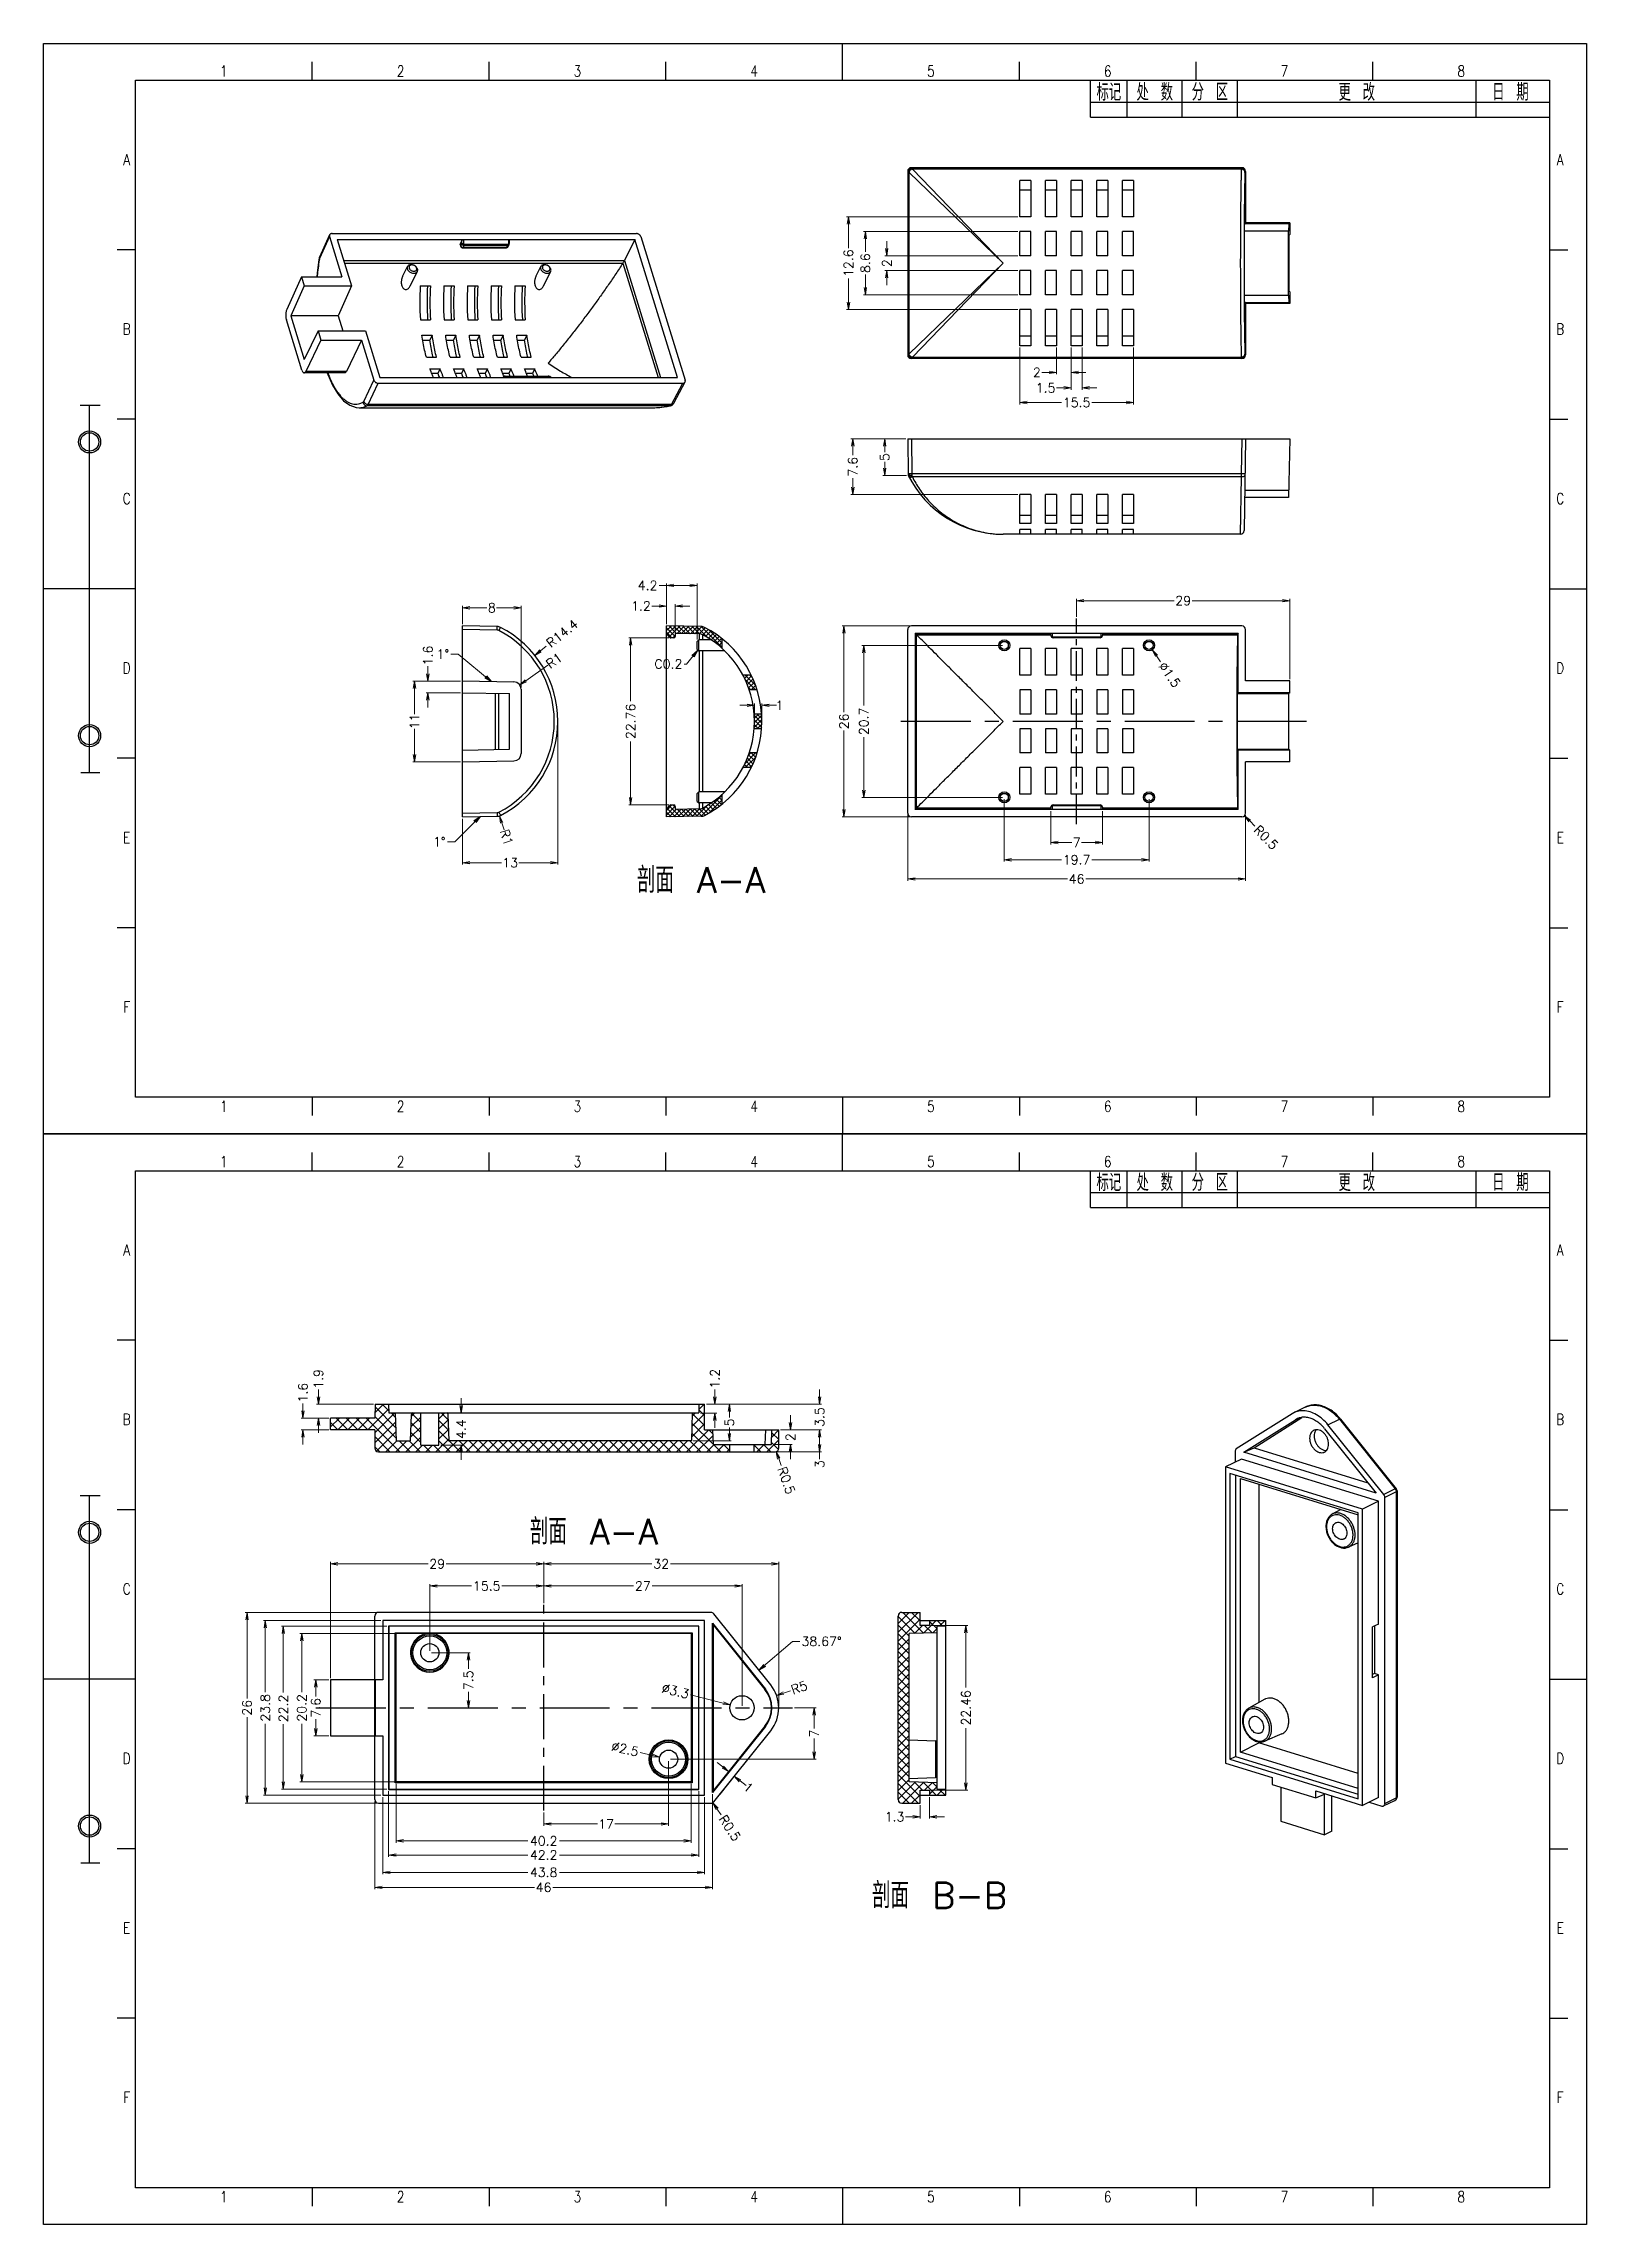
# Model space of a CAD drawing. Header units: millimetres. Extents: x 1589 to 1799, y 308 to 605.
import ezdxf
from ezdxf.enums import TextEntityAlignment as Align

# ---------------------------------------------------------------- set-up
doc = ezdxf.new("R2010")
doc.units = ezdxf.units.MM
doc.linetypes.add('CENTER', pattern=[50.8, 31.75, -6.35, 6.35, -6.35])
doc.layers.add('02___PRT_ALL_AXES', color=7, linetype='Continuous')
doc.layers.add('LABEL', color=7, linetype='Continuous')
doc.layers.add('dim', color=82, linetype='Continuous', lineweight=9)
doc.styles.add('ROMANS', font='romans.shx', dxfattribs={"bigfont": 'gbcbig.shx'})
doc.styles.get("Standard").update_dxf_attribs({"font": 'txt', "bigfont": 'gbcbig.shx'})
doc.styles.add('tukuang1-G', font='romans.shx', dxfattribs={"width": 0.8, "bigfont": 'gbcbig.shx'})
doc.dimstyles.new('YanXiu', dxfattribs={"dimtxt": 2.5, "dimasz": 2.2, "dimexe": 0.66, "dimexo": 0.66, "dimgap": 0.66, "dimtad": 0, "dimdsep": 46, "dimtxsty": 'ROMANS', "dimblk": 'OPEN', "dimcen": 0, "dimclrd": 256, "dimclre": 131, "dimclrt": 42, "dimazin": 2, "dimtfac": 1, "dimtofl": 0, "dimtmove": 0, "dimatfit": 3, "dimldrblk": 'OPEN', "dimfxl": 0.66, "dimlwd": 5, "dimlwe": 5, "dimarcsym": 0})

msp = doc.modelspace()

# ---------------------------------------------------------------- texts
at = {"color": 2, "linetype": 'Continuous', "char_height": 3.5, "attachment_point": 1}
for s, insert, width in [('剖面 A-A', (1669.352, 492.825), 21.06516), ('剖面 A-A', (1654.783, 404.089), 25.51812), ('剖面 B-B', (1701.368, 354.542), 25.68878)]:
    msp.add_mtext(s, dxfattribs=dict(at, insert=insert, width=width))
at = {"layer": 'dim', "color": 42, "char_height": 1.25, "style": 'ROMANS'}
for s, insert, attachment_point in [('1%%d', (1643.799, 521.845), 6), ('C0.2', (1675.55, 519.87), 9), ('1%%d', (1643.323, 496.277), 6), ('38.67%%d', (1691.773, 387.392), 4)]:
    msp.add_mtext(s, dxfattribs=dict(at, insert=insert, attachment_point=attachment_point))

# ---------------------------------------------------------------- blocks, each defined once
blk = doc.blocks.new('LINE1')
at = {"layer": 'LABEL'}
for p, q in [((-125, -6), (-125, 0)), ((-115, -6), (-115, 0)), ((-100, -6), (-100, 0)), ((-85, -6), (-85, 0)), ((-20, -6), (-20, 0)), ((0, -6), (-125, -6))]:
    blk.add_line(p, q, dxfattribs=at)
at = {"layer": 'LABEL', "style": 'tukuang1-G'}
for s, p in [('标记', (-120, -3)), ('处 数', (-107.5, -3)), ('分 区', (-92.5, -3)), ('更 改', (-52.5, -3)), ('日 期', (-10.67, -3))]:
    blk.add_text(s, height=4.667, dxfattribs=at).set_placement(p, align=Align.MIDDLE)
blk = doc.blocks.new('LABEL-X')
at = {"layer": 'LABEL'}
for p, q in [((-2.54, 50), (2.9, 50)), ((0, -50), (0, 50)), ((-2.35, -50), (2.8, -50))]:
    blk.add_line(p, q, dxfattribs=at)
for centre, radius in [((0, 40), 3), ((0, 40), 2.5), ((0, -40), 3), ((0, -40), 2.5)]:
    blk.add_circle(centre, radius, dxfattribs=at)
blk = doc.blocks.new('*U9')
at = {"layer": 'LABEL'}
for p, q in [((-420, 0), (-420, 297)), ((-420, 297), (0, 297)), ((-346.87, 287), (-346.87, 292)), ((-298.75, 287), (-298.75, 292)), ((-250.62, 287), (-250.62, 292)), ((-202.5, 287), (-202.5, 297)), ((-202.5, 287), (-202.5, 292)), ((-154.37, 287), (-154.37, 292)), ((-106.25, 287), (-106.25, 292)), ((-58.12, 287), (-58.12, 292)), ((0, 297), (0, 0)), ((-395, 287), (-10, 287)), ((-395, 10), (-395, 287)), ((-10, 287), (-10, 10)), ((-395, 240.83), (-400, 240.83)), ((-10, 240.83), (-5, 240.83)), ((-395, 194.67), (-400, 194.67)), ((-10, 194.67), (-5, 194.67)), ((-395, 148.5), (-420, 148.5)), ((-395, 148.5), (-400, 148.5)), ((-10, 148.5), (0, 148.5)), ((-10, 148.5), (-5, 148.5)), ((-395, 102.33), (-400, 102.33)), ((-10, 102.33), (-5, 102.33)), ((-395, 56.17), (-400, 56.17)), ((-10, 56.17), (-5, 56.17)), ((-10, 10), (-395, 10)), ((-346.87, 10), (-346.87, 5)), ((-298.75, 10), (-298.75, 5)), ((-250.62, 10), (-250.62, 5)), ((-202.5, 10), (-202.5, 0)), ((-202.5, 10), (-202.5, 5)), ((-154.37, 10), (-154.37, 5)), ((-106.25, 10), (-106.25, 5)), ((-58.12, 10), (-58.12, 5)), ((0, 0), (-420, 0))]:
    blk.add_line(p, q, dxfattribs=at)
blk.add_blockref('LABEL-X', (-407.5, 148.5))
blk.add_blockref('LINE1', (-10, 287), dxfattribs=at)
at = {"layer": 'LABEL', "style": 'tukuang1-G', "width": 0.8}
for s, p in [('1', (-370.94, 288)), ('2', (-322.81, 288)), ('3', (-274.69, 288)), ('4', (-226.56, 288)), ('5', (-178.44, 288)), ('6', (-130.31, 288)), ('7', (-82.19, 288)), ('8', (-34.06, 288)), ('A', (-397.39, 263.92)), ('A', (-7.13, 263.92)), ('B', (-397.39, 217.75)), ('B', (-7.13, 217.75)), ('C', (-397.39, 171.58)), ('C', (-7.13, 171.58)), ('D', (-397.39, 125.42)), ('D', (-7.13, 125.42)), ('E', (-397.39, 79.25)), ('E', (-7.13, 79.25)), ('F', (-397.39, 33.08)), ('F', (-7.13, 33.08)), ('1', (-370.94, 6.02)), ('2', (-322.81, 6.02)), ('3', (-274.69, 6.02)), ('4', (-226.56, 6.02)), ('5', (-178.44, 6.02)), ('6', (-130.31, 6.02)), ('7', (-82.19, 6.02)), ('8', (-34.06, 6.02))]:
    blk.add_text(s, height=3, dxfattribs=at).set_placement(p, align=Align.CENTER)
blk = doc.blocks.new('MODIFY')
at = {"layer": 'LABEL'}
for p, q in [((-125, -4), (-125, 0)), ((-115, -4), (-115, 0)), ((-100, -4), (-100, 0)), ((-85, -4), (-85, 0)), ((-20, -4), (-20, 0)), ((-125, -4), (0, -4))]:
    blk.add_line(p, q, dxfattribs=at)
at = {"layer": 'LABEL', "style": 'tukuang1-G', "width": 0.8}
for tag, p in [('标记', (-120, -2)), ('处数', (-107.5, -2)), ('分区', (-92.5, -2)), ('更改', (-52.5, -2)), ('日期', (-10.67, -2))]:
    blk.add_attdef(tag, text='', height=2.5, dxfattribs=at).set_placement(p, align=Align.MIDDLE_CENTER)
blk = doc.blocks.new('_OPEN')
at = {"color": 0, "linetype": 'ByBlock'}
for p, q in [((-1, 0.17), (0, 0)), ((0, 0), (-1, -0.17)), ((0, 0), (-1, 0))]:
    blk.add_line(p, q, dxfattribs=at)
blk = doc.blocks.new('*D16')
at = {"layer": 'Defpoints', "color": 0}
for p in [(1706.22, 500.18), (1752.22, 500.18), (1706.22, 491.22)]:
    blk.add_point(p, dxfattribs=at)
at = {"layer": 'dim', "color": 131, "lineweight": 5}
for p, q in [((1706.22, 499.93), (1706.22, 490.97)), ((1752.22, 499.93), (1752.22, 490.97))]:
    blk.add_line(p, q, dxfattribs=at)
at = {"layer": 'dim', "lineweight": 5}
for p, q in [((1707.22, 491.22), (1727.96, 491.22)), ((1751.22, 491.22), (1730.48, 491.22))]:
    blk.add_line(p, q, dxfattribs=at)
at = {"layer": 'dim', "lineweight": 5, "rotation": 180}
blk.add_blockref('_OPEN', (1706.22, 491.22), dxfattribs=at)
at = {"layer": 'dim', "lineweight": 5}
blk.add_blockref('_OPEN', (1752.22, 491.22), dxfattribs=at)
at = {"layer": 'dim', "color": 42, "insert": (1729.22, 491.22), "char_height": 1.25, "attachment_point": 5, "style": 'ROMANS'}
blk.add_mtext('46', dxfattribs=at)
blk = doc.blocks.new('*D17')
at = {"layer": 'Defpoints', "color": 0}
for p in [(1751.72, 500.18), (1752.07, 499.83)]:
    blk.add_point(p, dxfattribs=at)
at = {"layer": 'dim', "lineweight": 5}
blk.add_line((1753.48, 498.41), (1752.78, 499.12), dxfattribs=at)
at = {"layer": 'dim', "lineweight": 5, "rotation": 134.8406811125157}
blk.add_blockref('_OPEN', (1752.07, 499.83), dxfattribs=at)
at = {"layer": 'dim', "color": 42, "insert": (1755, 496.88), "char_height": 1.25, "attachment_point": 5, "rotation": 314.8407, "style": 'ROMANS'}
blk.add_mtext('R0.5', dxfattribs=at)
blk = doc.blocks.new('*D18')
at = {"layer": 'Defpoints', "color": 0}
for p in [(1645.61, 518.18), (1639.09, 507.18), (1645.61, 507.18)]:
    blk.add_point(p, dxfattribs=at)
at = {"layer": 'dim', "color": 131, "lineweight": 5}
for p, q in [((1645.36, 518.18), (1638.84, 518.18)), ((1645.36, 507.18), (1638.84, 507.18))]:
    blk.add_line(p, q, dxfattribs=at)
at = {"layer": 'dim', "lineweight": 5}
for p, q in [((1639.09, 517.18), (1639.09, 513.68)), ((1639.09, 508.18), (1639.09, 511.69))]:
    blk.add_line(p, q, dxfattribs=at)
for p, rotation in [((1639.09, 518.18), 90), ((1639.09, 507.18), 270)]:
    blk.add_blockref('_OPEN', p, dxfattribs=dict(at, rotation=rotation))
at = {"layer": 'dim', "color": 42, "insert": (1639.09, 512.68), "char_height": 1.25, "attachment_point": 5, "rotation": 90, "style": 'ROMANS'}
blk.add_mtext('11', dxfattribs=at)
blk = doc.blocks.new('*D19')
at = {"layer": 'Defpoints', "color": 0}
for p in [(1645.61, 528.15), (1645.61, 525.68), (1653.61, 517.06)]:
    blk.add_point(p, dxfattribs=at)
at = {"layer": 'dim', "color": 131, "lineweight": 5}
for p, q in [((1645.61, 525.93), (1645.61, 528.4)), ((1653.61, 517.31), (1653.61, 528.4))]:
    blk.add_line(p, q, dxfattribs=at)
at = {"layer": 'dim', "lineweight": 5}
for p, q in [((1646.61, 528.15), (1648.94, 528.15)), ((1652.61, 528.15), (1650.27, 528.15))]:
    blk.add_line(p, q, dxfattribs=at)
at = {"layer": 'dim', "lineweight": 5, "rotation": 180}
blk.add_blockref('_OPEN', (1645.61, 528.15), dxfattribs=at)
at = {"layer": 'dim', "lineweight": 5}
blk.add_blockref('_OPEN', (1653.61, 528.15), dxfattribs=at)
at = {"layer": 'dim', "color": 42, "insert": (1649.61, 528.15), "char_height": 1.25, "attachment_point": 5, "style": 'ROMANS'}
blk.add_mtext('8', dxfattribs=at)
blk = doc.blocks.new('*D20')
at = {"layer": 'Defpoints', "color": 0}
for p in [(1652.61, 517.06), (1653.42, 517.64)]:
    blk.add_point(p, dxfattribs=at)
at = {"layer": 'dim', "lineweight": 5}
blk.add_line((1657.22, 520.32), (1654.24, 518.21), dxfattribs=at)
at = {"layer": 'dim', "lineweight": 5, "rotation": 215.2542043837941}
blk.add_blockref('_OPEN', (1653.42, 517.64), dxfattribs=at)
at = {"layer": 'dim', "color": 42, "insert": (1658.11, 520.95), "char_height": 1.25, "attachment_point": 5, "rotation": 35.2542, "style": 'ROMANS'}
blk.add_mtext('R1', dxfattribs=at)
blk = doc.blocks.new('*D21')
at = {"layer": 'Defpoints', "color": 0}
for p in [(1640.91, 518.18), (1645.61, 518.18), (1645.61, 516.58)]:
    blk.add_point(p, dxfattribs=at)
at = {"layer": 'dim', "lineweight": 5}
for p, q in [((1640.91, 519.18), (1640.91, 520.18)), ((1640.91, 515.58), (1640.91, 514.58))]:
    blk.add_line(p, q, dxfattribs=at)
at = {"layer": 'dim', "color": 131, "lineweight": 5}
for p, q in [((1645.36, 518.18), (1640.66, 518.18)), ((1645.36, 516.58), (1640.66, 516.58))]:
    blk.add_line(p, q, dxfattribs=at)
at = {"layer": 'dim', "lineweight": 5}
for p, rotation in [((1640.91, 518.18), 270), ((1640.91, 516.58), 90)]:
    blk.add_blockref('_OPEN', p, dxfattribs=dict(at, rotation=rotation))
at = {"layer": 'dim', "color": 42, "insert": (1640.91, 521.65), "char_height": 1.25, "attachment_point": 5, "rotation": 90, "style": 'ROMANS'}
blk.add_mtext('1.6', dxfattribs=at)
blk = doc.blocks.new('*D22')
at = {"layer": 'Defpoints', "color": 0}
for p in [(1658.61, 512.68), (1645.61, 499.68), (1658.61, 493.44)]:
    blk.add_point(p, dxfattribs=at)
at = {"layer": 'dim', "color": 131, "lineweight": 5}
for p, q in [((1658.61, 512.43), (1658.61, 493.19)), ((1645.61, 499.43), (1645.61, 493.19))]:
    blk.add_line(p, q, dxfattribs=at)
at = {"layer": 'dim', "lineweight": 5}
for p, q in [((1646.61, 493.44), (1650.93, 493.44)), ((1657.61, 493.44), (1653.28, 493.44))]:
    blk.add_line(p, q, dxfattribs=at)
at = {"layer": 'dim', "lineweight": 5, "rotation": 180}
blk.add_blockref('_OPEN', (1645.61, 493.44), dxfattribs=at)
at = {"layer": 'dim', "lineweight": 5}
blk.add_blockref('_OPEN', (1658.61, 493.44), dxfattribs=at)
at = {"layer": 'dim', "color": 42, "insert": (1652.11, 493.44), "char_height": 1.25, "attachment_point": 5, "style": 'ROMANS'}
blk.add_mtext('13', dxfattribs=at)
blk = doc.blocks.new('*D23')
at = {"layer": 'Defpoints', "color": 0}
for p in [(1655.45, 521.67), (1644.2, 512.68)]:
    blk.add_point(p, dxfattribs=at)
at = {"layer": 'dim', "lineweight": 5}
blk.add_line((1657.02, 522.92), (1656.24, 522.3), dxfattribs=at)
at = {"layer": 'dim', "lineweight": 5, "rotation": 218.6307699859308}
blk.add_blockref('_OPEN', (1655.45, 521.67), dxfattribs=at)
at = {"layer": 'dim', "color": 42, "insert": (1659.19, 524.66), "char_height": 1.25, "attachment_point": 5, "rotation": 38.6308, "style": 'ROMANS'}
blk.add_mtext('R14.4', dxfattribs=at)
blk = doc.blocks.new('*D24')
at = {"layer": 'Defpoints', "color": 0}
for p in [(1650.34, 500.76), (1650.65, 499.82)]:
    blk.add_point(p, dxfattribs=at)
at = {"layer": 'dim', "lineweight": 5}
blk.add_line((1651.28, 497.92), (1650.97, 498.87), dxfattribs=at)
at = {"layer": 'dim', "lineweight": 5, "rotation": 108.3159092168534}
blk.add_blockref('_OPEN', (1650.65, 499.82), dxfattribs=at)
at = {"layer": 'dim', "color": 42, "insert": (1651.62, 496.89), "char_height": 1.25, "attachment_point": 5, "rotation": 288.3159, "style": 'ROMANS'}
blk.add_mtext('R1', dxfattribs=at)
blk = doc.blocks.new('*D25')
at = {"layer": 'Defpoints', "color": 0}
for p in [(1673.38, 531.2), (1673.38, 525.68), (1677.58, 523.58)]:
    blk.add_point(p, dxfattribs=at)
at = {"layer": 'dim', "lineweight": 5}
for p, q in [((1673.38, 531.2), (1672.38, 531.2)), ((1676.58, 531.2), (1674.38, 531.2))]:
    blk.add_line(p, q, dxfattribs=at)
at = {"layer": 'dim', "color": 131, "lineweight": 5}
for p, q in [((1673.38, 525.93), (1673.38, 531.45)), ((1677.58, 523.83), (1677.58, 531.45))]:
    blk.add_line(p, q, dxfattribs=at)
at = {"layer": 'dim', "lineweight": 5, "rotation": 180}
blk.add_blockref('_OPEN', (1673.38, 531.2), dxfattribs=at)
at = {"layer": 'dim', "lineweight": 5}
blk.add_blockref('_OPEN', (1677.58, 531.2), dxfattribs=at)
at = {"layer": 'dim', "color": 42, "insert": (1670.82, 531.2), "char_height": 1.25, "attachment_point": 5, "style": 'ROMANS'}
blk.add_mtext('4.2', dxfattribs=at)
blk = doc.blocks.new('*D26')
at = {"layer": 'Defpoints', "color": 0}
for p in [(1673.97, 524.06), (1668.51, 501.3), (1673.97, 501.3)]:
    blk.add_point(p, dxfattribs=at)
at = {"layer": 'dim', "color": 131, "lineweight": 5}
for p, q in [((1673.72, 524.06), (1668.26, 524.06)), ((1673.72, 501.3), (1668.26, 501.3))]:
    blk.add_line(p, q, dxfattribs=at)
at = {"layer": 'dim', "lineweight": 5}
for p, q in [((1668.51, 523.06), (1668.51, 515.43)), ((1668.51, 502.3), (1668.51, 509.93))]:
    blk.add_line(p, q, dxfattribs=at)
for p, rotation in [((1668.51, 524.06), 90), ((1668.51, 501.3), 270)]:
    blk.add_blockref('_OPEN', p, dxfattribs=dict(at, rotation=rotation))
at = {"layer": 'dim', "color": 42, "insert": (1668.51, 512.68), "char_height": 1.25, "attachment_point": 5, "rotation": 90, "style": 'ROMANS'}
blk.add_mtext('22.76', dxfattribs=at)
blk = doc.blocks.new('*D27')
at = {"layer": 'Defpoints', "color": 0}
for p in [(1685.38, 514.87), (1685.38, 512.68), (1686.38, 512.68)]:
    blk.add_point(p, dxfattribs=at)
at = {"layer": 'dim', "lineweight": 5}
for p, q in [((1684.38, 514.87), (1683.38, 514.87)), ((1687.38, 514.87), (1688.38, 514.87))]:
    blk.add_line(p, q, dxfattribs=at)
at = {"layer": 'dim', "color": 131, "lineweight": 5}
for p, q in [((1685.38, 512.93), (1685.38, 515.12)), ((1686.38, 512.93), (1686.38, 515.12))]:
    blk.add_line(p, q, dxfattribs=at)
at = {"layer": 'dim', "lineweight": 5}
blk.add_blockref('_OPEN', (1685.38, 514.87), dxfattribs=at)
at = {"layer": 'dim', "lineweight": 5, "rotation": 180}
blk.add_blockref('_OPEN', (1686.38, 514.87), dxfattribs=at)
at = {"layer": 'dim', "color": 42, "insert": (1688.77, 514.87), "char_height": 1.25, "attachment_point": 5, "style": 'ROMANS'}
blk.add_mtext('1', dxfattribs=at)
blk = doc.blocks.new('*D28')
at = {"layer": 'Defpoints', "color": 0}
for p in [(1673.38, 528.39), (1673.38, 525.68), (1674.58, 524.66)]:
    blk.add_point(p, dxfattribs=at)
at = {"layer": 'dim', "lineweight": 5}
for p, q in [((1672.38, 528.39), (1671.38, 528.39)), ((1675.58, 528.39), (1676.58, 528.39))]:
    blk.add_line(p, q, dxfattribs=at)
at = {"layer": 'dim', "color": 131, "lineweight": 5}
for p, q in [((1673.38, 525.93), (1673.38, 528.64)), ((1674.58, 524.91), (1674.58, 528.64))]:
    blk.add_line(p, q, dxfattribs=at)
at = {"layer": 'dim', "lineweight": 5}
blk.add_blockref('_OPEN', (1673.38, 528.39), dxfattribs=at)
at = {"layer": 'dim', "lineweight": 5, "rotation": 180}
blk.add_blockref('_OPEN', (1674.58, 528.39), dxfattribs=at)
at = {"layer": 'dim', "color": 42, "insert": (1669.91, 528.39), "char_height": 1.25, "attachment_point": 5, "style": 'ROMANS'}
blk.add_mtext('1.2', dxfattribs=at)
blk = doc.blocks.new('*D29')
at = {"layer": 'Defpoints', "color": 0}
for p in [(1719.37, 523.03), (1700.25, 502.33), (1719.37, 502.33)]:
    blk.add_point(p, dxfattribs=at)
at = {"layer": 'dim', "color": 131, "lineweight": 5}
for p, q in [((1719.12, 523.03), (1700, 523.03)), ((1719.12, 502.33), (1700, 502.33))]:
    blk.add_line(p, q, dxfattribs=at)
at = {"layer": 'dim', "lineweight": 5}
for p, q in [((1700.25, 522.03), (1700.25, 514.84)), ((1700.25, 503.33), (1700.25, 510.53))]:
    blk.add_line(p, q, dxfattribs=at)
for p, rotation in [((1700.25, 523.03), 90), ((1700.25, 502.33), 270)]:
    blk.add_blockref('_OPEN', p, dxfattribs=dict(at, rotation=rotation))
at = {"layer": 'dim', "color": 42, "insert": (1700.25, 512.68), "char_height": 1.25, "attachment_point": 5, "rotation": 90, "style": 'ROMANS'}
blk.add_mtext('20.7', dxfattribs=at)
blk = doc.blocks.new('*D30')
at = {"layer": 'Defpoints', "color": 0}
for p in [(1729.22, 529.12), (1729.22, 526.68), (1758.22, 518.18)]:
    blk.add_point(p, dxfattribs=at)
at = {"layer": 'dim', "color": 131, "lineweight": 5}
for p, q in [((1729.22, 526.93), (1729.22, 529.37)), ((1758.22, 518.43), (1758.22, 529.37))]:
    blk.add_line(p, q, dxfattribs=at)
at = {"layer": 'dim', "lineweight": 5}
for p, q in [((1730.22, 529.12), (1742.49, 529.12)), ((1757.22, 529.12), (1744.95, 529.12))]:
    blk.add_line(p, q, dxfattribs=at)
at = {"layer": 'dim', "lineweight": 5, "rotation": 180}
blk.add_blockref('_OPEN', (1729.22, 529.12), dxfattribs=at)
at = {"layer": 'dim', "lineweight": 5}
blk.add_blockref('_OPEN', (1758.22, 529.12), dxfattribs=at)
at = {"layer": 'dim', "color": 42, "insert": (1743.72, 529.12), "char_height": 1.25, "attachment_point": 5, "style": 'ROMANS'}
blk.add_mtext('29', dxfattribs=at)
blk = doc.blocks.new('*D31')
at = {"layer": 'Defpoints', "color": 0}
for p in [(1719.37, 502.33), (1739.07, 502.33), (1719.37, 493.83)]:
    blk.add_point(p, dxfattribs=at)
at = {"layer": 'dim', "color": 131, "lineweight": 5}
for p, q in [((1719.37, 502.08), (1719.37, 493.59)), ((1739.07, 502.08), (1739.07, 493.59))]:
    blk.add_line(p, q, dxfattribs=at)
at = {"layer": 'dim', "lineweight": 5}
for p, q in [((1720.37, 493.83), (1727.15, 493.83)), ((1738.07, 493.83), (1731.28, 493.83))]:
    blk.add_line(p, q, dxfattribs=at)
at = {"layer": 'dim', "lineweight": 5, "rotation": 180}
blk.add_blockref('_OPEN', (1719.37, 493.83), dxfattribs=at)
at = {"layer": 'dim', "lineweight": 5}
blk.add_blockref('_OPEN', (1739.07, 493.83), dxfattribs=at)
at = {"layer": 'dim', "color": 42, "insert": (1729.22, 493.83), "char_height": 1.25, "attachment_point": 5, "style": 'ROMANS'}
blk.add_mtext('19.7', dxfattribs=at)
blk = doc.blocks.new('*D32')
at = {"layer": 'Defpoints', "color": 0}
for p in [(1725.72, 500.69), (1732.72, 500.69), (1732.72, 496.18)]:
    blk.add_point(p, dxfattribs=at)
at = {"layer": 'dim', "color": 131, "lineweight": 5}
for p, q in [((1725.72, 500.44), (1725.72, 495.93)), ((1732.72, 500.44), (1732.72, 495.93))]:
    blk.add_line(p, q, dxfattribs=at)
at = {"layer": 'dim', "lineweight": 5}
for p, q in [((1726.72, 496.18), (1728.55, 496.18)), ((1731.72, 496.18), (1729.89, 496.18))]:
    blk.add_line(p, q, dxfattribs=at)
at = {"layer": 'dim', "lineweight": 5, "rotation": 180}
blk.add_blockref('_OPEN', (1725.72, 496.18), dxfattribs=at)
at = {"layer": 'dim', "lineweight": 5}
blk.add_blockref('_OPEN', (1732.72, 496.18), dxfattribs=at)
at = {"layer": 'dim', "color": 42, "insert": (1729.22, 496.18), "char_height": 1.25, "attachment_point": 5, "style": 'ROMANS'}
blk.add_mtext('7', dxfattribs=at)
blk = doc.blocks.new('*D33')
at = {"layer": 'Defpoints', "color": 0}
for p in [(1706.72, 525.68), (1697.55, 499.68), (1706.72, 499.68)]:
    blk.add_point(p, dxfattribs=at)
at = {"layer": 'dim', "color": 131, "lineweight": 5}
for p, q in [((1706.47, 525.68), (1697.3, 525.68)), ((1706.47, 499.68), (1697.3, 499.68))]:
    blk.add_line(p, q, dxfattribs=at)
at = {"layer": 'dim', "lineweight": 5}
for p, q in [((1697.55, 524.68), (1697.55, 513.94)), ((1697.55, 500.68), (1697.55, 511.42))]:
    blk.add_line(p, q, dxfattribs=at)
for p, rotation in [((1697.55, 525.68), 90), ((1697.55, 499.68), 270)]:
    blk.add_blockref('_OPEN', p, dxfattribs=dict(at, rotation=rotation))
at = {"layer": 'dim', "color": 42, "insert": (1697.55, 512.68), "char_height": 1.25, "attachment_point": 5, "rotation": 90, "style": 'ROMANS'}
blk.add_mtext('26', dxfattribs=at)
blk = doc.blocks.new('*D34')
at = {"layer": 'Defpoints', "color": 0}
for p in [(1738.64, 523.64), (1739.5, 522.42)]:
    blk.add_point(p, dxfattribs=at)
at = {"layer": 'dim', "lineweight": 5}
blk.add_line((1740.65, 520.78), (1740.08, 521.6), dxfattribs=at)
at = {"layer": 'dim', "lineweight": 5, "rotation": 125.1818401369879}
blk.add_blockref('_OPEN', (1739.5, 522.42), dxfattribs=at)
at = {"layer": 'dim', "color": 42, "insert": (1741.88, 519.05), "char_height": 1.25, "attachment_point": 5, "rotation": 305.1818, "style": 'ROMANS'}
blk.add_mtext('∅1.5', dxfattribs=at)
blk = doc.blocks.new('*D35')
at = {"layer": 'Defpoints', "color": 0}
for p in [(1703.09, 551.17), (1706.22, 551.17), (1706.31, 546.19)]:
    blk.add_point(p, dxfattribs=at)
at = {"layer": 'dim', "color": 131, "lineweight": 5}
for p, q in [((1705.97, 551.17), (1702.84, 551.17)), ((1706.06, 546.19), (1702.84, 546.19))]:
    blk.add_line(p, q, dxfattribs=at)
at = {"layer": 'dim', "lineweight": 5}
for p, q in [((1703.09, 550.17), (1703.09, 549.34)), ((1703.09, 547.19), (1703.09, 548.01))]:
    blk.add_line(p, q, dxfattribs=at)
for p, rotation in [((1703.09, 551.17), 90), ((1703.09, 546.19), 270)]:
    blk.add_blockref('_OPEN', p, dxfattribs=dict(at, rotation=rotation))
at = {"layer": 'dim', "color": 42, "insert": (1703.09, 548.68), "char_height": 1.25, "attachment_point": 5, "rotation": 90, "style": 'ROMANS'}
blk.add_mtext('5', dxfattribs=at)
blk = doc.blocks.new('*D36')
at = {"layer": 'Defpoints', "color": 0}
for p in [(1698.75, 551.17), (1706.22, 551.17), (1721.47, 543.57)]:
    blk.add_point(p, dxfattribs=at)
at = {"layer": 'dim', "color": 131, "lineweight": 5}
for p, q in [((1705.97, 551.17), (1698.5, 551.17)), ((1721.22, 543.57), (1698.5, 543.57))]:
    blk.add_line(p, q, dxfattribs=at)
at = {"layer": 'dim', "lineweight": 5}
for p, q in [((1698.75, 550.17), (1698.75, 548.92)), ((1698.75, 544.57), (1698.75, 545.81))]:
    blk.add_line(p, q, dxfattribs=at)
for p, rotation in [((1698.75, 551.17), 90), ((1698.75, 543.57), 270)]:
    blk.add_blockref('_OPEN', p, dxfattribs=dict(at, rotation=rotation))
at = {"layer": 'dim', "color": 42, "insert": (1698.75, 547.37), "char_height": 1.25, "attachment_point": 5, "rotation": 90, "style": 'ROMANS'}
blk.add_mtext('7.6', dxfattribs=at)
blk = doc.blocks.new('*D37')
at = {"layer": 'Defpoints', "color": 0}
for p in [(1703.37, 576.09), (1721.47, 576.09), (1721.47, 574.09)]:
    blk.add_point(p, dxfattribs=at)
at = {"layer": 'dim', "lineweight": 5}
for p, q in [((1703.37, 577.09), (1703.37, 578.09)), ((1703.37, 573.09), (1703.37, 572.09))]:
    blk.add_line(p, q, dxfattribs=at)
at = {"layer": 'dim', "color": 131, "lineweight": 5}
for p, q in [((1721.22, 576.09), (1703.12, 576.09)), ((1721.22, 574.09), (1703.12, 574.09))]:
    blk.add_line(p, q, dxfattribs=at)
at = {"layer": 'dim', "lineweight": 5}
for p, rotation in [((1703.37, 576.09), 270), ((1703.37, 574.09), 90)]:
    blk.add_blockref('_OPEN', p, dxfattribs=dict(at, rotation=rotation))
at = {"layer": 'dim', "color": 42, "insert": (1703.37, 575.09), "char_height": 1.25, "attachment_point": 5, "rotation": 90, "style": 'ROMANS'}
blk.add_mtext('2', dxfattribs=at)
blk = doc.blocks.new('*D38')
at = {"layer": 'Defpoints', "color": 0}
for p in [(1728.47, 563.85), (1729.97, 563.85), (1729.97, 558.1)]:
    blk.add_point(p, dxfattribs=at)
at = {"layer": 'dim', "color": 131, "lineweight": 5}
for p, q in [((1728.47, 563.6), (1728.47, 557.85)), ((1729.97, 563.6), (1729.97, 557.85))]:
    blk.add_line(p, q, dxfattribs=at)
at = {"layer": 'dim', "lineweight": 5}
for p, q in [((1727.47, 558.1), (1726.47, 558.1)), ((1730.97, 558.1), (1731.97, 558.1))]:
    blk.add_line(p, q, dxfattribs=at)
blk.add_blockref('_OPEN', (1728.47, 558.1), dxfattribs=at)
at = {"layer": 'dim', "lineweight": 5, "rotation": 180}
blk.add_blockref('_OPEN', (1729.97, 558.1), dxfattribs=at)
at = {"layer": 'dim', "color": 42, "insert": (1725, 558.1), "char_height": 1.25, "attachment_point": 5, "style": 'ROMANS'}
blk.add_mtext('1.5', dxfattribs=at)
blk = doc.blocks.new('*D39')
at = {"layer": 'Defpoints', "color": 0}
for p in [(1721.47, 563.85), (1736.97, 563.85), (1721.47, 556.11)]:
    blk.add_point(p, dxfattribs=at)
at = {"layer": 'dim', "color": 131, "lineweight": 5}
for p, q in [((1721.47, 563.6), (1721.47, 555.86)), ((1736.97, 563.6), (1736.97, 555.86))]:
    blk.add_line(p, q, dxfattribs=at)
at = {"layer": 'dim', "lineweight": 5}
for p, q in [((1722.47, 556.11), (1727.15, 556.11)), ((1735.97, 556.11), (1731.28, 556.11))]:
    blk.add_line(p, q, dxfattribs=at)
at = {"layer": 'dim', "lineweight": 5, "rotation": 180}
blk.add_blockref('_OPEN', (1721.47, 556.11), dxfattribs=at)
at = {"layer": 'dim', "lineweight": 5}
blk.add_blockref('_OPEN', (1736.97, 556.11), dxfattribs=at)
at = {"layer": 'dim', "color": 42, "insert": (1729.22, 556.11), "char_height": 1.25, "attachment_point": 5, "style": 'ROMANS'}
blk.add_mtext('15.5', dxfattribs=at)
blk = doc.blocks.new('*D40')
at = {"layer": 'Defpoints', "color": 0}
for p in [(1726.47, 563.85), (1728.47, 563.85), (1726.47, 560.21)]:
    blk.add_point(p, dxfattribs=at)
at = {"layer": 'dim', "color": 131, "lineweight": 5}
for p, q in [((1726.47, 563.6), (1726.47, 559.96)), ((1728.47, 563.6), (1728.47, 559.96))]:
    blk.add_line(p, q, dxfattribs=at)
at = {"layer": 'dim', "lineweight": 5}
for p, q in [((1725.47, 560.21), (1724.47, 560.21)), ((1729.47, 560.21), (1730.47, 560.21))]:
    blk.add_line(p, q, dxfattribs=at)
blk.add_blockref('_OPEN', (1726.47, 560.21), dxfattribs=at)
at = {"layer": 'dim', "lineweight": 5, "rotation": 180}
blk.add_blockref('_OPEN', (1728.47, 560.21), dxfattribs=at)
at = {"layer": 'dim', "color": 42, "insert": (1723.8, 560.21), "char_height": 1.25, "attachment_point": 5, "style": 'ROMANS'}
blk.add_mtext('2', dxfattribs=at)
blk = doc.blocks.new('*D41')
at = {"layer": 'Defpoints', "color": 0}
for p in [(1721.47, 579.39), (1700.46, 570.79), (1721.47, 570.79)]:
    blk.add_point(p, dxfattribs=at)
at = {"layer": 'dim', "color": 131, "lineweight": 5}
for p, q in [((1721.22, 579.39), (1700.21, 579.39)), ((1721.22, 570.79), (1700.21, 570.79))]:
    blk.add_line(p, q, dxfattribs=at)
at = {"layer": 'dim', "lineweight": 5}
for p, q in [((1700.46, 578.39), (1700.46, 576.65)), ((1700.46, 571.79), (1700.46, 573.53))]:
    blk.add_line(p, q, dxfattribs=at)
for p, rotation in [((1700.46, 579.39), 90), ((1700.46, 570.79), 270)]:
    blk.add_blockref('_OPEN', p, dxfattribs=dict(at, rotation=rotation))
at = {"layer": 'dim', "color": 42, "insert": (1700.46, 575.09), "char_height": 1.25, "attachment_point": 5, "rotation": 90, "style": 'ROMANS'}
blk.add_mtext('8.6', dxfattribs=at)
blk = doc.blocks.new('*D42')
at = {"layer": 'Defpoints', "color": 0}
for p in [(1721.47, 581.39), (1698.16, 568.79), (1721.47, 568.79)]:
    blk.add_point(p, dxfattribs=at)
at = {"layer": 'dim', "color": 131, "lineweight": 5}
for p, q in [((1721.22, 581.39), (1697.91, 581.39)), ((1721.22, 568.79), (1697.91, 568.79))]:
    blk.add_line(p, q, dxfattribs=at)
at = {"layer": 'dim', "lineweight": 5}
for p, q in [((1698.16, 580.39), (1698.16, 577.15)), ((1698.16, 569.79), (1698.16, 573.02))]:
    blk.add_line(p, q, dxfattribs=at)
for p, rotation in [((1698.16, 581.39), 90), ((1698.16, 568.79), 270)]:
    blk.add_blockref('_OPEN', p, dxfattribs=dict(at, rotation=rotation))
at = {"layer": 'dim', "color": 42, "insert": (1698.16, 575.09), "char_height": 1.25, "attachment_point": 5, "rotation": 90, "style": 'ROMANS'}
blk.add_mtext('12.6', dxfattribs=at)
blk = doc.blocks.new('*D43')
at = {"layer": 'Defpoints', "color": 0}
for p in [(1616.29, 391.34), (1634.17, 391.34), (1634.17, 365.34)]:
    blk.add_point(p, dxfattribs=at)
at = {"layer": 'dim', "color": 131, "lineweight": 5}
for p, q in [((1633.92, 391.34), (1616.04, 391.34)), ((1633.92, 365.34), (1616.04, 365.34))]:
    blk.add_line(p, q, dxfattribs=at)
at = {"layer": 'dim', "lineweight": 5}
for p, q in [((1616.29, 390.34), (1616.29, 379.6)), ((1616.29, 366.34), (1616.29, 377.08))]:
    blk.add_line(p, q, dxfattribs=at)
for p, rotation in [((1616.29, 391.34), 90), ((1616.29, 365.34), 270)]:
    blk.add_blockref('_OPEN', p, dxfattribs=dict(at, rotation=rotation))
at = {"layer": 'dim', "color": 42, "insert": (1616.29, 378.34), "char_height": 1.25, "attachment_point": 5, "rotation": 90, "style": 'ROMANS'}
blk.add_mtext('26', dxfattribs=at)
blk = doc.blocks.new('*D44')
at = {"layer": 'Defpoints', "color": 0}
for p in [(1633.67, 365.84), (1679.67, 366.83), (1679.67, 353.89)]:
    blk.add_point(p, dxfattribs=at)
at = {"layer": 'dim', "color": 131, "lineweight": 5}
for p, q in [((1633.67, 365.59), (1633.67, 353.64)), ((1679.67, 366.58), (1679.67, 353.64))]:
    blk.add_line(p, q, dxfattribs=at)
at = {"layer": 'dim', "lineweight": 5}
for p, q in [((1634.67, 353.89), (1655.41, 353.89)), ((1678.67, 353.89), (1657.93, 353.89))]:
    blk.add_line(p, q, dxfattribs=at)
at = {"layer": 'dim', "lineweight": 5, "rotation": 180}
blk.add_blockref('_OPEN', (1633.67, 353.89), dxfattribs=at)
at = {"layer": 'dim', "lineweight": 5}
blk.add_blockref('_OPEN', (1679.67, 353.89), dxfattribs=at)
at = {"layer": 'dim', "color": 42, "insert": (1656.67, 353.89), "char_height": 1.25, "attachment_point": 5, "style": 'ROMANS'}
blk.add_mtext('46', dxfattribs=at)
blk = doc.blocks.new('*D45')
at = {"layer": 'Defpoints', "color": 0}
for p in [(1625.65, 382.14), (1627.67, 382.14), (1627.67, 374.54)]:
    blk.add_point(p, dxfattribs=at)
at = {"layer": 'dim', "color": 131, "lineweight": 5}
for p, q in [((1627.42, 382.14), (1625.4, 382.14)), ((1627.42, 374.54), (1625.4, 374.54))]:
    blk.add_line(p, q, dxfattribs=at)
at = {"layer": 'dim', "lineweight": 5}
for p, q in [((1625.65, 381.14), (1625.65, 379.9)), ((1625.65, 375.54), (1625.65, 376.78))]:
    blk.add_line(p, q, dxfattribs=at)
for p, rotation in [((1625.65, 382.14), 90), ((1625.65, 374.54), 270)]:
    blk.add_blockref('_OPEN', p, dxfattribs=dict(at, rotation=rotation))
at = {"layer": 'dim', "color": 42, "insert": (1625.65, 378.34), "char_height": 1.25, "attachment_point": 5, "rotation": 90, "style": 'ROMANS'}
blk.add_mtext('7.6', dxfattribs=at)
blk = doc.blocks.new('*D46')
at = {"layer": 'Defpoints', "color": 0}
for p in [(1656.67, 397.95), (1656.67, 392.35), (1627.67, 382.14)]:
    blk.add_point(p, dxfattribs=at)
at = {"layer": 'dim', "color": 131, "lineweight": 5}
for p, q in [((1627.67, 382.39), (1627.67, 398.2)), ((1656.67, 392.59), (1656.67, 398.2))]:
    blk.add_line(p, q, dxfattribs=at)
at = {"layer": 'dim', "lineweight": 5}
for p, q in [((1628.67, 397.95), (1640.94, 397.95)), ((1655.67, 397.95), (1643.4, 397.95))]:
    blk.add_line(p, q, dxfattribs=at)
at = {"layer": 'dim', "lineweight": 5, "rotation": 180}
blk.add_blockref('_OPEN', (1627.67, 397.95), dxfattribs=at)
at = {"layer": 'dim', "lineweight": 5}
blk.add_blockref('_OPEN', (1656.67, 397.95), dxfattribs=at)
at = {"layer": 'dim', "color": 42, "insert": (1642.17, 397.95), "char_height": 1.25, "attachment_point": 5, "style": 'ROMANS'}
blk.add_mtext('29', dxfattribs=at)
blk = doc.blocks.new('*D47')
at = {"layer": 'Defpoints', "color": 0}
for p in [(1656.67, 394.94), (1656.67, 392.59), (1641.17, 385.84)]:
    blk.add_point(p, dxfattribs=at)
at = {"layer": 'dim', "color": 131, "lineweight": 5}
for p, q in [((1641.17, 386.09), (1641.17, 395.19)), ((1656.67, 392.84), (1656.67, 395.19))]:
    blk.add_line(p, q, dxfattribs=at)
at = {"layer": 'dim', "lineweight": 5}
for p, q in [((1642.17, 394.94), (1646.86, 394.94)), ((1655.67, 394.94), (1650.99, 394.94))]:
    blk.add_line(p, q, dxfattribs=at)
at = {"layer": 'dim', "lineweight": 5, "rotation": 180}
blk.add_blockref('_OPEN', (1641.17, 394.94), dxfattribs=at)
at = {"layer": 'dim', "lineweight": 5}
blk.add_blockref('_OPEN', (1656.67, 394.94), dxfattribs=at)
at = {"layer": 'dim', "color": 42, "insert": (1648.92, 394.94), "char_height": 1.25, "attachment_point": 5, "style": 'ROMANS'}
blk.add_mtext('15.5', dxfattribs=at)
blk = doc.blocks.new('*D48')
at = {"layer": 'Defpoints', "color": 0}
for p in [(1673.67, 371.34), (1656.67, 364.33), (1656.67, 362.52)]:
    blk.add_point(p, dxfattribs=at)
at = {"layer": 'dim', "color": 131, "lineweight": 5}
for p, q in [((1673.67, 371.09), (1673.67, 362.27)), ((1656.67, 364.08), (1656.67, 362.27))]:
    blk.add_line(p, q, dxfattribs=at)
at = {"layer": 'dim', "lineweight": 5}
for p, q in [((1657.67, 362.52), (1664, 362.52)), ((1672.67, 362.52), (1666.34, 362.52))]:
    blk.add_line(p, q, dxfattribs=at)
at = {"layer": 'dim', "lineweight": 5, "rotation": 180}
blk.add_blockref('_OPEN', (1656.67, 362.52), dxfattribs=at)
at = {"layer": 'dim', "lineweight": 5}
blk.add_blockref('_OPEN', (1673.67, 362.52), dxfattribs=at)
at = {"layer": 'dim', "color": 42, "insert": (1665.17, 362.52), "char_height": 1.25, "attachment_point": 5, "style": 'ROMANS'}
blk.add_mtext('17', dxfattribs=at)
blk = doc.blocks.new('*D49')
at = {"layer": 'Defpoints', "color": 0}
for p in [(1690.56, 378.34), (1693.5, 378.34), (1673.67, 371.34)]:
    blk.add_point(p, dxfattribs=at)
at = {"layer": 'dim', "color": 131, "lineweight": 5}
for p, q in [((1690.81, 378.34), (1693.75, 378.34)), ((1673.92, 371.34), (1693.75, 371.34))]:
    blk.add_line(p, q, dxfattribs=at)
at = {"layer": 'dim', "lineweight": 5}
for p, q in [((1693.5, 377.34), (1693.5, 375.51)), ((1693.5, 372.34), (1693.5, 374.17))]:
    blk.add_line(p, q, dxfattribs=at)
for p, rotation in [((1693.5, 378.34), 90), ((1693.5, 371.34), 270)]:
    blk.add_blockref('_OPEN', p, dxfattribs=dict(at, rotation=rotation))
at = {"layer": 'dim', "color": 42, "insert": (1693.5, 374.84), "char_height": 1.25, "attachment_point": 5, "rotation": 90, "style": 'ROMANS'}
blk.add_mtext('7', dxfattribs=at)
blk = doc.blocks.new('*D50')
at = {"layer": 'Defpoints', "color": 0}
for p in [(1641.17, 385.84), (1641.17, 378.34), (1646.43, 378.34)]:
    blk.add_point(p, dxfattribs=at)
at = {"layer": 'dim', "color": 131, "lineweight": 5}
for p, q in [((1641.42, 385.84), (1646.68, 385.84)), ((1641.42, 378.34), (1646.68, 378.34))]:
    blk.add_line(p, q, dxfattribs=at)
at = {"layer": 'dim', "lineweight": 5}
for p, q in [((1646.43, 384.84), (1646.43, 383.65)), ((1646.43, 379.34), (1646.43, 380.53))]:
    blk.add_line(p, q, dxfattribs=at)
for p, rotation in [((1646.43, 385.84), 90), ((1646.43, 378.34), 270)]:
    blk.add_blockref('_OPEN', p, dxfattribs=dict(at, rotation=rotation))
at = {"layer": 'dim', "color": 42, "insert": (1646.43, 382.09), "char_height": 1.25, "attachment_point": 5, "rotation": 90, "style": 'ROMANS'}
blk.add_mtext('7.5', dxfattribs=at)
blk = doc.blocks.new('*D51')
at = {"layer": 'Defpoints', "color": 0}
for p in [(1656.67, 394.94), (1656.67, 392.35), (1683.67, 378.34)]:
    blk.add_point(p, dxfattribs=at)
at = {"layer": 'dim', "color": 131, "lineweight": 5}
for p, q in [((1656.67, 392.59), (1656.67, 395.19)), ((1683.67, 378.59), (1683.67, 395.19))]:
    blk.add_line(p, q, dxfattribs=at)
at = {"layer": 'dim', "lineweight": 5}
for p, q in [((1657.67, 394.94), (1668.91, 394.94)), ((1682.67, 394.94), (1671.43, 394.94))]:
    blk.add_line(p, q, dxfattribs=at)
at = {"layer": 'dim', "lineweight": 5, "rotation": 180}
blk.add_blockref('_OPEN', (1656.67, 394.94), dxfattribs=at)
at = {"layer": 'dim', "lineweight": 5}
blk.add_blockref('_OPEN', (1683.67, 394.94), dxfattribs=at)
at = {"layer": 'dim', "color": 42, "insert": (1670.17, 394.94), "char_height": 1.25, "attachment_point": 5, "style": 'ROMANS'}
blk.add_mtext('27', dxfattribs=at)
blk = doc.blocks.new('*D52')
at = {"layer": 'Defpoints', "color": 0}
for p in [(1656.67, 397.95), (1656.67, 392.35), (1688.67, 378.34)]:
    blk.add_point(p, dxfattribs=at)
at = {"layer": 'dim', "color": 131, "lineweight": 5}
for p, q in [((1656.67, 392.59), (1656.67, 398.2)), ((1688.67, 378.59), (1688.67, 398.2))]:
    blk.add_line(p, q, dxfattribs=at)
at = {"layer": 'dim', "lineweight": 5}
for p, q in [((1657.67, 397.95), (1671.41, 397.95)), ((1687.67, 397.95), (1673.93, 397.95))]:
    blk.add_line(p, q, dxfattribs=at)
at = {"layer": 'dim', "lineweight": 5, "rotation": 180}
blk.add_blockref('_OPEN', (1656.67, 397.95), dxfattribs=at)
at = {"layer": 'dim', "lineweight": 5}
blk.add_blockref('_OPEN', (1688.67, 397.95), dxfattribs=at)
at = {"layer": 'dim', "color": 42, "insert": (1672.67, 397.95), "char_height": 1.25, "attachment_point": 5, "style": 'ROMANS'}
blk.add_mtext('32', dxfattribs=at)
blk = doc.blocks.new('*D53')
at = {"layer": 'Defpoints', "color": 0}
for p in [(1683.67, 378.34), (1688.38, 380.01)]:
    blk.add_point(p, dxfattribs=at)
at = {"layer": 'dim', "lineweight": 5}
blk.add_line((1690.27, 380.67), (1689.33, 380.34), dxfattribs=at)
at = {"layer": 'dim', "lineweight": 5, "rotation": 199.4861088935427}
blk.add_blockref('_OPEN', (1688.38, 380.01), dxfattribs=at)
at = {"layer": 'dim', "color": 42, "insert": (1691.46, 381.1), "char_height": 1.25, "attachment_point": 5, "rotation": 19.4861, "style": 'ROMANS'}
blk.add_mtext('R5', dxfattribs=at)
blk = doc.blocks.new('*D54')
at = {"layer": 'Defpoints', "color": 0}
for p in [(1679.43, 365.84), (1679.71, 365.42)]:
    blk.add_point(p, dxfattribs=at)
at = {"layer": 'dim', "lineweight": 5}
blk.add_line((1680.82, 363.76), (1680.26, 364.59), dxfattribs=at)
at = {"layer": 'dim', "lineweight": 5, "rotation": 123.6411198786992}
blk.add_blockref('_OPEN', (1679.71, 365.42), dxfattribs=at)
at = {"layer": 'dim', "color": 42, "insert": (1682.01, 361.96), "char_height": 1.25, "attachment_point": 5, "rotation": 303.6411, "style": 'ROMANS'}
blk.add_mtext('R0.5', dxfattribs=at)
blk = doc.blocks.new('*D55')
at = {"layer": 'Defpoints', "color": 0}
for p in [(1672.46, 371.62), (1674.88, 371.06)]:
    blk.add_point(p, dxfattribs=at)
at = {"layer": 'dim', "lineweight": 5}
blk.add_line((1669.82, 372.25), (1671.49, 371.85), dxfattribs=at)
at = {"layer": 'dim', "lineweight": 5, "rotation": 346.7496599440583}
blk.add_blockref('_OPEN', (1672.46, 371.62), dxfattribs=at)
at = {"layer": 'dim', "color": 42, "insert": (1667.75, 372.73), "char_height": 1.25, "attachment_point": 5, "rotation": 346.7497, "style": 'ROMANS'}
blk.add_mtext('∅2.5', dxfattribs=at)
blk = doc.blocks.new('*D56')
at = {"layer": 'Defpoints', "color": 0}
for p in [(1634.77, 366.44), (1678.57, 366.44), (1678.57, 355.93)]:
    blk.add_point(p, dxfattribs=at)
at = {"layer": 'dim', "color": 131, "lineweight": 5}
for p, q in [((1634.77, 366.19), (1634.77, 355.68)), ((1678.57, 366.19), (1678.57, 355.68))]:
    blk.add_line(p, q, dxfattribs=at)
at = {"layer": 'dim', "lineweight": 5}
for p, q in [((1635.77, 355.93), (1654.52, 355.93)), ((1677.57, 355.93), (1658.83, 355.93))]:
    blk.add_line(p, q, dxfattribs=at)
at = {"layer": 'dim', "lineweight": 5, "rotation": 180}
blk.add_blockref('_OPEN', (1634.77, 355.93), dxfattribs=at)
at = {"layer": 'dim', "lineweight": 5}
blk.add_blockref('_OPEN', (1678.57, 355.93), dxfattribs=at)
at = {"layer": 'dim', "color": 42, "insert": (1656.67, 355.93), "char_height": 1.25, "attachment_point": 5, "style": 'ROMANS'}
blk.add_mtext('43.8', dxfattribs=at)
blk = doc.blocks.new('*D57')
at = {"layer": 'Defpoints', "color": 0}
for p in [(1618.78, 390.24), (1634.77, 390.24), (1634.77, 366.44)]:
    blk.add_point(p, dxfattribs=at)
at = {"layer": 'dim', "color": 131, "lineweight": 5}
for p, q in [((1634.52, 390.24), (1618.53, 390.24)), ((1634.52, 366.44), (1618.53, 366.44))]:
    blk.add_line(p, q, dxfattribs=at)
at = {"layer": 'dim', "lineweight": 5}
for p, q in [((1618.78, 389.24), (1618.78, 380.49)), ((1618.78, 367.44), (1618.78, 376.18))]:
    blk.add_line(p, q, dxfattribs=at)
for p, rotation in [((1618.78, 390.24), 90), ((1618.78, 366.44), 270)]:
    blk.add_blockref('_OPEN', p, dxfattribs=dict(at, rotation=rotation))
at = {"layer": 'dim', "color": 42, "insert": (1618.78, 378.34), "char_height": 1.25, "attachment_point": 5, "rotation": 90, "style": 'ROMANS'}
blk.add_mtext('23.8', dxfattribs=at)
blk = doc.blocks.new('*D58')
at = {"layer": 'Defpoints', "color": 0}
for p in [(1621.23, 389.44), (1635.57, 389.44), (1635.57, 367.24)]:
    blk.add_point(p, dxfattribs=at)
at = {"layer": 'dim', "color": 131, "lineweight": 5}
for p, q in [((1635.32, 389.44), (1620.98, 389.44)), ((1635.32, 367.24), (1620.98, 367.24))]:
    blk.add_line(p, q, dxfattribs=at)
at = {"layer": 'dim', "lineweight": 5}
for p, q in [((1621.23, 388.44), (1621.23, 380.41)), ((1621.23, 368.24), (1621.23, 376.1))]:
    blk.add_line(p, q, dxfattribs=at)
for p, rotation in [((1621.23, 389.44), 90), ((1621.23, 367.24), 270)]:
    blk.add_blockref('_OPEN', p, dxfattribs=dict(at, rotation=rotation))
at = {"layer": 'dim', "color": 42, "insert": (1621.23, 378.25), "char_height": 1.25, "attachment_point": 5, "rotation": 90, "style": 'ROMANS'}
blk.add_mtext('22.2', dxfattribs=at)
blk = doc.blocks.new('*D59')
at = {"layer": 'Defpoints', "color": 0}
for p in [(1636.57, 388.44), (1623.74, 368.24), (1636.57, 368.24)]:
    blk.add_point(p, dxfattribs=at)
at = {"layer": 'dim', "color": 131, "lineweight": 5}
for p, q in [((1636.32, 388.44), (1623.49, 388.44)), ((1636.32, 368.24), (1623.49, 368.24))]:
    blk.add_line(p, q, dxfattribs=at)
at = {"layer": 'dim', "lineweight": 5}
for p, q in [((1623.74, 387.44), (1623.74, 380.49)), ((1623.74, 369.24), (1623.74, 376.18))]:
    blk.add_line(p, q, dxfattribs=at)
for p, rotation in [((1623.74, 388.44), 90), ((1623.74, 368.24), 270)]:
    blk.add_blockref('_OPEN', p, dxfattribs=dict(at, rotation=rotation))
at = {"layer": 'dim', "color": 42, "insert": (1623.74, 378.34), "char_height": 1.25, "attachment_point": 5, "rotation": 90, "style": 'ROMANS'}
blk.add_mtext('20.2', dxfattribs=at)
blk = doc.blocks.new('*D60')
at = {"layer": 'Defpoints', "color": 0}
for p in [(1636.57, 368.24), (1676.77, 368.24), (1676.77, 360.22)]:
    blk.add_point(p, dxfattribs=at)
at = {"layer": 'dim', "color": 131, "lineweight": 5}
for p, q in [((1636.57, 367.99), (1636.57, 359.97)), ((1676.77, 367.99), (1676.77, 359.97))]:
    blk.add_line(p, q, dxfattribs=at)
at = {"layer": 'dim', "lineweight": 5}
for p, q in [((1637.57, 360.22), (1654.52, 360.22)), ((1675.77, 360.22), (1658.83, 360.22))]:
    blk.add_line(p, q, dxfattribs=at)
at = {"layer": 'dim', "lineweight": 5, "rotation": 180}
blk.add_blockref('_OPEN', (1636.57, 360.22), dxfattribs=at)
at = {"layer": 'dim', "lineweight": 5}
blk.add_blockref('_OPEN', (1676.77, 360.22), dxfattribs=at)
at = {"layer": 'dim', "color": 42, "insert": (1656.67, 360.22), "char_height": 1.25, "attachment_point": 5, "style": 'ROMANS'}
blk.add_mtext('40.2', dxfattribs=at)
blk = doc.blocks.new('*D61')
at = {"layer": 'Defpoints', "color": 0}
for p in [(1635.57, 367.24), (1677.77, 367.24), (1635.57, 358.29)]:
    blk.add_point(p, dxfattribs=at)
at = {"layer": 'dim', "color": 131, "lineweight": 5}
for p, q in [((1635.57, 366.99), (1635.57, 358.04)), ((1677.77, 366.99), (1677.77, 358.04))]:
    blk.add_line(p, q, dxfattribs=at)
at = {"layer": 'dim', "lineweight": 5}
for p, q in [((1636.57, 358.29), (1654.52, 358.29)), ((1676.77, 358.29), (1658.83, 358.29))]:
    blk.add_line(p, q, dxfattribs=at)
at = {"layer": 'dim', "lineweight": 5, "rotation": 180}
blk.add_blockref('_OPEN', (1635.57, 358.29), dxfattribs=at)
at = {"layer": 'dim', "lineweight": 5}
blk.add_blockref('_OPEN', (1677.77, 358.29), dxfattribs=at)
at = {"layer": 'dim', "color": 42, "insert": (1656.67, 358.29), "char_height": 1.25, "attachment_point": 5, "style": 'ROMANS'}
blk.add_mtext('42.2', dxfattribs=at)
blk = doc.blocks.new('*D62')
at = {"layer": 'Defpoints', "color": 0}
for p in [(1682.07, 378.74), (1685.27, 377.93)]:
    blk.add_point(p, dxfattribs=at)
at = {"layer": 'dim', "lineweight": 5}
blk.add_line((1676.67, 380.11), (1681.1, 378.99), dxfattribs=at)
at = {"layer": 'dim', "lineweight": 5, "rotation": 345.7841685091874}
blk.add_blockref('_OPEN', (1682.07, 378.74), dxfattribs=at)
at = {"layer": 'dim', "color": 42, "insert": (1674.61, 380.63), "char_height": 1.25, "attachment_point": 5, "rotation": 345.7842, "style": 'ROMANS'}
blk.add_mtext('∅3.3', dxfattribs=at)
blk = doc.blocks.new('*D63')
at = {"layer": 'Defpoints', "color": 0}
for p in [(1682.62, 369.03), (1679.74, 367.03), (1680.52, 366.4)]:
    blk.add_point(p, dxfattribs=at)
at = {"layer": 'dim', "color": 131, "lineweight": 5}
for p, q in [((1679.9, 367.22), (1682, 369.85)), ((1680.68, 366.6), (1682.78, 369.22))]:
    blk.add_line(p, q, dxfattribs=at)
at = {"layer": 'dim', "lineweight": 5}
for p, q in [((1681.06, 370.28), (1680.28, 370.9)), ((1683.4, 368.4), (1684.23, 367.74))]:
    blk.add_line(p, q, dxfattribs=at)
for p, rotation in [((1681.84, 369.65), 321.3291415952374), ((1682.62, 369.03), 141.3291415952374)]:
    blk.add_blockref('_OPEN', p, dxfattribs=dict(at, rotation=rotation))
at = {"layer": 'dim', "color": 42, "insert": (1684.54, 367.49), "char_height": 1.25, "attachment_point": 5, "rotation": 321.3291, "style": 'ROMANS'}
blk.add_mtext('1', dxfattribs=at)
blk = doc.blocks.new('*D64')
at = {"layer": 'Defpoints', "color": 0}
for p in [(1688.67, 416.19), (1688.17, 413.19), (1694.23, 413.19)]:
    blk.add_point(p, dxfattribs=at)
at = {"layer": 'dim', "color": 131, "lineweight": 5}
for p, q in [((1688.92, 416.19), (1694.48, 416.19)), ((1688.42, 413.19), (1694.48, 413.19))]:
    blk.add_line(p, q, dxfattribs=at)
at = {"layer": 'dim', "lineweight": 5}
for p, q in [((1694.23, 415.19), (1694.23, 414.19)), ((1694.23, 413.19), (1694.23, 412.19))]:
    blk.add_line(p, q, dxfattribs=at)
for p, rotation in [((1694.23, 416.19), 90), ((1694.23, 413.19), 270)]:
    blk.add_blockref('_OPEN', p, dxfattribs=dict(at, rotation=rotation))
at = {"layer": 'dim', "color": 42, "insert": (1694.23, 411.53), "char_height": 1.25, "attachment_point": 5, "rotation": 90, "style": 'ROMANS'}
blk.add_mtext('3', dxfattribs=at)
blk = doc.blocks.new('*D65')
at = {"layer": 'Defpoints', "color": 0}
for p in [(1678.57, 419.69), (1688.67, 416.19), (1694.23, 416.19)]:
    blk.add_point(p, dxfattribs=at)
at = {"layer": 'dim', "color": 131, "lineweight": 5}
for p, q in [((1678.82, 419.69), (1694.48, 419.69)), ((1688.92, 416.19), (1694.48, 416.19))]:
    blk.add_line(p, q, dxfattribs=at)
at = {"layer": 'dim', "lineweight": 5}
for p, q in [((1694.23, 420.69), (1694.23, 421.69)), ((1694.23, 415.19), (1694.23, 414.19))]:
    blk.add_line(p, q, dxfattribs=at)
for p, rotation in [((1694.23, 419.69), 270), ((1694.23, 416.19), 90)]:
    blk.add_blockref('_OPEN', p, dxfattribs=dict(at, rotation=rotation))
at = {"layer": 'dim', "color": 42, "insert": (1694.23, 417.94), "char_height": 1.25, "attachment_point": 5, "rotation": 90, "style": 'ROMANS'}
blk.add_mtext('3.5', dxfattribs=at)
blk = doc.blocks.new('*D66')
at = {"layer": 'Defpoints', "color": 0}
for p in [(1678.57, 419.69), (1679.98, 419.69), (1677.77, 418.49)]:
    blk.add_point(p, dxfattribs=at)
at = {"layer": 'dim', "color": 131, "lineweight": 5}
for p, q in [((1678.82, 419.69), (1680.22, 419.69)), ((1678.02, 418.49), (1680.22, 418.49))]:
    blk.add_line(p, q, dxfattribs=at)
at = {"layer": 'dim', "lineweight": 5}
for p, q in [((1679.98, 420.69), (1679.98, 421.69)), ((1679.98, 417.49), (1679.98, 416.49))]:
    blk.add_line(p, q, dxfattribs=at)
for p, rotation in [((1679.98, 419.69), 270), ((1679.98, 418.49), 90)]:
    blk.add_blockref('_OPEN', p, dxfattribs=dict(at, rotation=rotation))
at = {"layer": 'dim', "color": 42, "insert": (1679.98, 423.16), "char_height": 1.25, "attachment_point": 5, "rotation": 90, "style": 'ROMANS'}
blk.add_mtext('1.2', dxfattribs=at)
blk = doc.blocks.new('*D67')
at = {"layer": 'Defpoints', "color": 0}
for p in [(1678.57, 419.69), (1681.95, 419.69), (1676.77, 414.69)]:
    blk.add_point(p, dxfattribs=at)
at = {"layer": 'dim', "color": 131, "lineweight": 5}
for p, q in [((1678.82, 419.69), (1682.2, 419.69)), ((1677.02, 414.69), (1682.2, 414.69))]:
    blk.add_line(p, q, dxfattribs=at)
at = {"layer": 'dim', "lineweight": 5}
for p, q in [((1681.95, 418.69), (1681.95, 417.86)), ((1681.95, 415.69), (1681.95, 416.53))]:
    blk.add_line(p, q, dxfattribs=at)
for p, rotation in [((1681.95, 419.69), 90), ((1681.95, 414.69), 270)]:
    blk.add_blockref('_OPEN', p, dxfattribs=dict(at, rotation=rotation))
at = {"layer": 'dim', "color": 42, "insert": (1681.95, 417.19), "char_height": 1.25, "attachment_point": 5, "rotation": 90, "style": 'ROMANS'}
blk.add_mtext('5', dxfattribs=at)
blk = doc.blocks.new('*D68')
at = {"layer": 'Defpoints', "color": 0}
for p in [(1688.67, 416.19), (1687.67, 414.19), (1690.26, 414.19)]:
    blk.add_point(p, dxfattribs=at)
at = {"layer": 'dim', "color": 131, "lineweight": 5}
for p, q in [((1688.92, 416.19), (1690.51, 416.19)), ((1687.92, 414.19), (1690.51, 414.19))]:
    blk.add_line(p, q, dxfattribs=at)
at = {"layer": 'dim', "lineweight": 5}
for p, q in [((1690.26, 417.19), (1690.26, 418.19)), ((1690.26, 413.19), (1690.26, 412.19))]:
    blk.add_line(p, q, dxfattribs=at)
for p, rotation in [((1690.26, 416.19), 270), ((1690.26, 414.19), 90)]:
    blk.add_blockref('_OPEN', p, dxfattribs=dict(at, rotation=rotation))
at = {"layer": 'dim', "color": 42, "insert": (1690.26, 415.19), "char_height": 1.25, "attachment_point": 5, "rotation": 90, "style": 'ROMANS'}
blk.add_mtext('2', dxfattribs=at)
blk = doc.blocks.new('*D69')
at = {"layer": 'Defpoints', "color": 0}
for p in [(1688.17, 413.69), (1688.34, 413.22)]:
    blk.add_point(p, dxfattribs=at)
at = {"layer": 'dim', "lineweight": 5}
blk.add_line((1689, 411.33), (1688.67, 412.28), dxfattribs=at)
at = {"layer": 'dim', "lineweight": 5, "rotation": 109.314963505198}
blk.add_blockref('_OPEN', (1688.34, 413.22), dxfattribs=at)
at = {"layer": 'dim', "color": 42, "insert": (1689.71, 409.3), "char_height": 1.25, "attachment_point": 5, "rotation": 289.315, "style": 'ROMANS'}
blk.add_mtext('R0.5', dxfattribs=at)
blk = doc.blocks.new('*D70')
at = {"layer": 'Defpoints', "color": 0}
for p in [(1633.74, 419.69), (1626.01, 417.79), (1627.67, 417.79)]:
    blk.add_point(p, dxfattribs=at)
at = {"layer": 'dim', "color": 131, "lineweight": 5}
for p, q in [((1633.49, 419.69), (1625.76, 419.69)), ((1627.42, 417.79), (1625.76, 417.79))]:
    blk.add_line(p, q, dxfattribs=at)
at = {"layer": 'dim', "lineweight": 5}
for p, q in [((1626.01, 420.69), (1626.01, 421.69)), ((1626.01, 416.79), (1626.01, 415.79))]:
    blk.add_line(p, q, dxfattribs=at)
for p, rotation in [((1626.01, 419.69), 270), ((1626.01, 417.79), 90)]:
    blk.add_blockref('_OPEN', p, dxfattribs=dict(at, rotation=rotation))
at = {"layer": 'dim', "color": 42, "insert": (1626.01, 423.13), "char_height": 1.25, "attachment_point": 5, "rotation": 90, "style": 'ROMANS'}
blk.add_mtext('1.9', dxfattribs=at)
blk = doc.blocks.new('*D71')
at = {"layer": 'Defpoints', "color": 0}
for p in [(1623.9, 417.79), (1627.67, 417.79), (1627.67, 416.19)]:
    blk.add_point(p, dxfattribs=at)
at = {"layer": 'dim', "lineweight": 5}
for p, q in [((1623.9, 418.79), (1623.9, 419.79)), ((1623.9, 415.19), (1623.9, 414.19))]:
    blk.add_line(p, q, dxfattribs=at)
at = {"layer": 'dim', "color": 131, "lineweight": 5}
for p, q in [((1627.42, 417.79), (1623.65, 417.79)), ((1627.42, 416.19), (1623.65, 416.19))]:
    blk.add_line(p, q, dxfattribs=at)
at = {"layer": 'dim', "lineweight": 5}
for p, rotation in [((1623.9, 417.79), 270), ((1623.9, 416.19), 90)]:
    blk.add_blockref('_OPEN', p, dxfattribs=dict(at, rotation=rotation))
at = {"layer": 'dim', "color": 42, "insert": (1623.9, 421.26), "char_height": 1.25, "attachment_point": 5, "rotation": 90, "style": 'ROMANS'}
blk.add_mtext('1.6', dxfattribs=at)
blk = doc.blocks.new('*D72')
at = {"layer": 'Defpoints', "color": 0}
for p in [(1643.48, 418.49), (1645.43, 418.49), (1642.41, 414.09)]:
    blk.add_point(p, dxfattribs=at)
at = {"layer": 'dim', "lineweight": 5}
for p, q in [((1645.43, 419.49), (1645.43, 420.49)), ((1645.43, 413.09), (1645.43, 412.09))]:
    blk.add_line(p, q, dxfattribs=at)
at = {"layer": 'dim', "color": 131, "lineweight": 5}
for p, q in [((1643.73, 418.49), (1645.68, 418.49)), ((1642.66, 414.09), (1645.68, 414.09))]:
    blk.add_line(p, q, dxfattribs=at)
at = {"layer": 'dim', "lineweight": 5}
for p, rotation in [((1645.43, 418.49), 270), ((1645.43, 414.09), 90)]:
    blk.add_blockref('_OPEN', p, dxfattribs=dict(at, rotation=rotation))
at = {"layer": 'dim', "color": 42, "insert": (1645.43, 416.29), "char_height": 1.25, "attachment_point": 5, "rotation": 90, "style": 'ROMANS'}
blk.add_mtext('4.4', dxfattribs=at)
blk = doc.blocks.new('*D73')
at = {"layer": 'Defpoints', "color": 0}
for p in [(1709.21, 389.57), (1709.21, 367.11), (1714.14, 367.11)]:
    blk.add_point(p, dxfattribs=at)
at = {"layer": 'dim', "color": 131, "lineweight": 5}
for p, q in [((1709.46, 389.57), (1714.39, 389.57)), ((1709.46, 367.11), (1714.39, 367.11))]:
    blk.add_line(p, q, dxfattribs=at)
at = {"layer": 'dim', "lineweight": 5}
for p, q in [((1714.14, 388.57), (1714.14, 381.09)), ((1714.14, 368.11), (1714.14, 375.59))]:
    blk.add_line(p, q, dxfattribs=at)
for p, rotation in [((1714.14, 389.57), 90), ((1714.14, 367.11), 270)]:
    blk.add_blockref('_OPEN', p, dxfattribs=dict(at, rotation=rotation))
at = {"layer": 'dim', "color": 42, "insert": (1714.14, 378.34), "char_height": 1.25, "attachment_point": 5, "rotation": 90, "style": 'ROMANS'}
blk.add_mtext('22.46', dxfattribs=at)
blk = doc.blocks.new('*D74')
at = {"layer": 'Defpoints', "color": 0}
for p in [(1707.91, 365.34), (1709.21, 366.44), (1707.91, 363.5)]:
    blk.add_point(p, dxfattribs=at)
at = {"layer": 'dim', "color": 131, "lineweight": 5}
for p, q in [((1709.21, 366.19), (1709.21, 363.25)), ((1707.91, 365.09), (1707.91, 363.25))]:
    blk.add_line(p, q, dxfattribs=at)
at = {"layer": 'dim', "lineweight": 5}
for p, q in [((1706.91, 363.5), (1705.91, 363.5)), ((1710.21, 363.5), (1711.21, 363.5))]:
    blk.add_line(p, q, dxfattribs=at)
blk.add_blockref('_OPEN', (1707.91, 363.5), dxfattribs=at)
at = {"layer": 'dim', "lineweight": 5, "rotation": 180}
blk.add_blockref('_OPEN', (1709.21, 363.5), dxfattribs=at)
at = {"layer": 'dim', "color": 42, "insert": (1704.44, 363.5), "char_height": 1.25, "attachment_point": 5, "style": 'ROMANS'}
blk.add_mtext('1.3', dxfattribs=at)

# ---------------------------------------------------------------- dimensions: what is measured, and where the dimension line sits
at = {"layer": 'dim'}
for base, p1, p2, picture, middle in [((1698.163, 568.789), (1721.469, 581.389), (1721.469, 568.789), '*D42', (1698.163, 575.089)), ((1700.456, 570.789), (1721.469, 579.389), (1721.469, 570.789), '*D41', (1700.456, 575.089)), ((1703.369, 576.089), (1721.469, 574.089), (1721.469, 576.089), '*D37', (1703.369, 575.089)), ((1698.746, 551.165), (1721.469, 543.565), (1706.219, 551.165), '*D36', (1698.746, 547.365)), ((1640.905, 518.182), (1645.606, 516.582), (1645.606, 518.182), '*D21', (1640.905, 521.652)), ((1668.51, 501.303), (1673.971, 524.061), (1673.971, 501.303), '*D26', (1668.51, 512.682)), ((1697.552, 499.682), (1706.719, 525.682), (1706.719, 499.682), '*D33', (1697.552, 512.682)), ((1700.245, 502.332), (1719.369, 523.032), (1719.369, 502.332), '*D29', (1700.245, 512.682)), ((1639.095, 507.182), (1645.606, 518.182), (1645.606, 507.182), '*D18', (1639.095, 512.682)), ((1679.975, 419.694), (1677.771, 418.494), (1678.571, 419.694), '*D66', (1679.975, 423.164)), ((1645.427, 418.494), (1642.411, 414.094), (1643.478, 418.494), '*D72', (1645.427, 416.294)), ((1694.233, 416.194), (1678.571, 419.694), (1688.671, 416.194), '*D65', (1694.233, 417.944)), ((1690.259, 414.194), (1688.671, 416.194), (1687.671, 414.194), '*D68', (1690.259, 415.194)), ((1694.233, 413.194), (1688.671, 416.194), (1688.171, 413.194), '*D64', (1694.233, 411.527)), ((1714.143, 367.11), (1709.211, 389.568), (1709.211, 367.11), '*D73', (1714.143, 378.339)), ((1646.426, 378.339), (1641.171, 385.839), (1641.171, 378.339), '*D50', (1646.426, 382.089)), ((1693.501, 378.339), (1673.671, 371.339), (1690.555, 378.339), '*D49', (1693.501, 374.839))]:
    dim = msp.add_linear_dim(base=base, p1=p1, p2=p2, angle=90, dimstyle='YanXiu', override={"dimscale": 0.5, "dimasz": 2, "dimexe": 0.49975, "dimexo": 0.49975, "dimgap": 0.49975}, dxfattribs=at)
    dim.commit()
    dim.dimension.update_dxf_attribs({"geometry": picture, "text_midpoint": middle})
for base, p1, p2, picture, middle in [((1721.469, 556.107), (1736.969, 563.845), (1721.469, 563.845), '*D39', (1729.219, 556.107)), ((1726.469, 560.212), (1728.469, 563.845), (1726.469, 563.845), '*D40', (1723.803, 560.212)), ((1729.969, 558.096), (1728.469, 563.845), (1729.969, 563.845), '*D38', (1724.999, 558.096)), ((1673.376, 531.198), (1677.576, 523.582), (1673.376, 525.681), '*D25', (1670.816, 531.198)), ((1645.606, 528.148), (1653.606, 517.059), (1645.606, 525.682), '*D19', (1649.606, 528.148)), ((1673.376, 528.391), (1674.576, 524.661), (1673.376, 525.682), '*D28', (1669.905, 528.391)), ((1685.376, 514.872), (1686.376, 512.682), (1685.376, 512.682), '*D27', (1688.774, 514.872)), ((1658.606, 493.435), (1645.606, 499.682), (1658.606, 512.682), '*D22', (1652.106, 493.435)), ((1719.369, 493.835), (1739.069, 502.332), (1719.369, 502.332), '*D31', (1729.219, 493.835)), ((1656.671, 362.524), (1673.671, 371.339), (1656.671, 364.334), '*D48', (1665.171, 362.524)), ((1679.671, 353.891), (1633.671, 365.839), (1679.671, 366.828), '*D44', (1656.671, 353.891)), ((1678.571, 355.927), (1634.771, 366.44), (1678.571, 366.44), '*D56', (1656.671, 355.927)), ((1635.571, 358.287), (1677.771, 367.24), (1635.571, 367.24), '*D61', (1656.671, 358.287)), ((1676.771, 360.223), (1636.571, 368.24), (1676.771, 368.24), '*D60', (1656.671, 360.223))]:
    dim = msp.add_linear_dim(base=base, p1=p1, p2=p2, dimstyle='YanXiu', override={"dimscale": 0.5, "dimasz": 2, "dimexe": 0.49975, "dimexo": 0.49975, "dimgap": 0.49975}, dxfattribs=at)
    dim.commit()
    dim.dimension.update_dxf_attribs({"geometry": picture, "text_midpoint": middle, "dimtype": 160})
for base, p1, p2, angle, override, picture, middle, dimtype in [((1703.091, 551.165), (1706.306, 546.186), (1706.219, 551.165), 90, {"dimscale": 0.5, "dimasz": 2, "dimexe": 0.49975, "dimexo": 0.49975, "dimgap": 0.49975, "dimdec": 1}, '*D35', (1703.091, 548.676), 160), ((1623.899, 417.794), (1627.671, 416.194), (1627.671, 417.794), 90, {"dimscale": 0.5, "dimasz": 2, "dimexe": 0.49975, "dimexo": 0.49975, "dimgap": 0.49975}, '*D71', (1623.899, 421.264), 160), ((1626.009, 417.794), (1633.737, 419.694), (1627.671, 417.794), 90, {"dimscale": 0.5, "dimasz": 2, "dimexe": 0.49975, "dimexo": 0.49975, "dimgap": 0.49975}, '*D70', (1626.009, 423.134), 160), ((1681.949, 419.694), (1676.771, 414.694), (1678.571, 419.694), 90, {"dimscale": 0.5, "dimasz": 2, "dimexe": 0.49975, "dimexo": 0.49975, "dimgap": 0.49975}, '*D67', (1681.949, 417.194), 160), ((1616.287, 391.339), (1634.171, 365.339), (1634.171, 391.339), 90, {"dimscale": 0.5, "dimasz": 2, "dimexe": 0.49975, "dimexo": 0.49975, "dimgap": 0.49975}, '*D43', (1616.287, 378.339), 160), ((1618.783, 390.239), (1634.771, 366.44), (1634.771, 390.239), 90, {"dimscale": 0.5, "dimasz": 2, "dimexe": 0.49975, "dimexo": 0.49975, "dimgap": 0.49975}, '*D57', (1618.783, 378.339), 160), ((1621.228, 389.439), (1635.571, 367.24), (1635.571, 389.439), 90, {"dimscale": 0.5, "dimasz": 2, "dimexe": 0.49975, "dimexo": 0.49975, "dimgap": 0.49975}, '*D58', (1621.228, 378.255), 160), ((1623.741, 368.24), (1636.571, 388.439), (1636.571, 368.24), 90, {"dimscale": 0.5, "dimasz": 2, "dimexe": 0.49975, "dimexo": 0.49975, "dimgap": 0.49975}, '*D59', (1623.741, 378.339), 160), ((1625.647, 382.139), (1627.671, 374.54), (1627.671, 382.139), 90, {"dimscale": 0.5, "dimasz": 2, "dimexe": 0.49975, "dimexo": 0.49975, "dimgap": 0.49975}, '*D45', (1625.647, 378.339), 160), ((1682.621, 369.026), (1679.741, 367.027), (1680.522, 366.402), 321.32914, {"dimscale": 0.5, "dimasz": 2, "dimexe": 0.49975, "dimexo": 0.49975, "dimgap": 0.49975}, '*D63', (1684.54, 367.49), 161)]:
    dim = msp.add_linear_dim(base=base, p1=p1, p2=p2, angle=angle, dimstyle='YanXiu', override=override, dxfattribs=at)
    dim.commit()
    dim.dimension.update_dxf_attribs({"geometry": picture, "text_midpoint": middle, "dimtype": dimtype})
for base, p1, p2, picture, middle in [((1729.219, 529.117), (1758.219, 518.182), (1729.219, 526.682), '*D30', (1743.719, 529.117)), ((1706.219, 491.224), (1752.219, 500.182), (1706.219, 500.182), '*D16', (1729.219, 491.224)), ((1732.719, 496.176), (1725.719, 500.687), (1732.719, 500.687), '*D32', (1729.219, 496.176)), ((1656.671, 397.954), (1627.671, 382.139), (1656.671, 392.345), '*D46', (1642.171, 397.954)), ((1656.671, 397.954), (1688.671, 378.339), (1656.671, 392.345), '*D52', (1672.671, 397.954)), ((1656.671, 394.944), (1641.171, 385.839), (1656.671, 392.595), '*D47', (1648.921, 394.944)), ((1656.671, 394.944), (1683.671, 378.339), (1656.671, 392.345), '*D51', (1670.171, 394.944)), ((1707.911, 363.503), (1709.211, 366.44), (1707.911, 365.339), '*D74', (1704.441, 363.503))]:
    dim = msp.add_linear_dim(base=base, p1=p1, p2=p2, dimstyle='YanXiu', override={"dimscale": 0.5, "dimasz": 2, "dimexe": 0.49975, "dimexo": 0.49975, "dimgap": 0.49975}, dxfattribs=at)
    dim.commit()
    dim.dimension.update_dxf_attribs({"geometry": picture, "text_midpoint": middle})
for center, mpoint, picture, middle in [((1644.2014, 512.6818), (1655.4542, 521.6748), '*D23', (1659.188, 524.6587)), ((1650.339, 500.765), (1650.653, 499.815), '*D24', (1651.622, 496.888)), ((1751.719, 500.182), (1752.072, 499.827), '*D17', (1755.002, 496.881)), ((1688.171, 413.694), (1688.336, 413.222), '*D69', (1689.711, 409.301)), ((1683.671, 378.339), (1688.385, 380.007), '*D53', (1691.46, 381.095)), ((1679.431, 365.839), (1679.708, 365.423), '*D54', (1682.009, 361.964))]:
    dim = msp.add_radius_dim(center=center, mpoint=mpoint, dimstyle='YanXiu', override={"dimscale": 0.5, "dimasz": 2, "dimexe": 0.49975, "dimexo": 0.49975, "dimgap": 0.49975}, dxfattribs=at)
    dim.commit()
    dim.dimension.update_dxf_attribs({"geometry": picture, "text_midpoint": middle})
dim = msp.add_diameter_dim_2p(p1=(1738.637, 523.645), p2=(1739.501, 522.419), dimstyle='YanXiu', override={"dimscale": 0.5, "dimasz": 2, "dimexe": 0.49975, "dimexo": 0.49975, "dimgap": 0.49975}, dxfattribs=at)
dim.commit()
dim.dimension.update_dxf_attribs({"geometry": '*D34', "text_midpoint": (1741.878, 519.047)})
dim = msp.add_radius_dim(center=(1652.606, 517.059), mpoint=(1653.423, 517.637), dimstyle='YanXiu', override={"dimscale": 0.5, "dimasz": 2, "dimexe": 0.49975, "dimexo": 0.49975, "dimgap": 0.49975}, dxfattribs=at)
dim.commit()
dim.dimension.update_dxf_attribs({"geometry": '*D20', "text_midpoint": (1658.107, 520.948), "dimtype": 164})
for p1, p2, override, picture, middle in [((1685.27, 377.934), (1682.072, 378.745), {"dimscale": 0.5, "dimasz": 2, "dimexe": 0.49975, "dimexo": 0.49975, "dimgap": 0.49975}, '*D62', (1674.611, 380.635)), ((1674.878, 371.055), (1672.464, 371.624), {"dimscale": 0.5, "dimasz": 2, "dimexe": 0.49975, "dimexo": 0.49975, "dimgap": 0.49975, "dimdec": 1}, '*D55', (1667.749, 372.734))]:
    dim = msp.add_diameter_dim_2p(p1=p1, p2=p2, dimstyle='YanXiu', override=override, dxfattribs=at)
    dim.commit()
    dim.dimension.update_dxf_attribs({"geometry": picture, "text_midpoint": middle, "dimtype": 163})

# ---------------------------------------------------------------- linework, layer by layer
at = {"color": 7, "linetype": 'Continuous'}
for p, q in [((1706.719, 588.089), (1706.802, 588.006)), ((1751.719, 588.089), (1706.719, 588.089)), ((1751.719, 588.089), (1751.636, 588.006)), ((1706.219, 587.589), (1706.219, 562.589)), ((1706.219, 587.589), (1706.302, 587.506)), ((1706.304, 587.49), (1706.304, 562.687)), ((1706.358, 587.49), (1706.304, 587.49)), ((1706.358, 587.49), (1706.358, 562.687)), ((1706.413, 587.451), (1719.219, 575.089)), ((1751.636, 588.006), (1706.802, 588.006)), ((1751.633, 587.895), (1706.858, 587.895)), ((1706.858, 587.895), (1719.219, 575.089)), ((1721.469, 581.389), (1721.469, 586.332)), ((1722.969, 586.332), (1721.469, 586.332)), ((1722.969, 586.332), (1722.969, 581.389)), ((1724.969, 581.389), (1724.969, 586.332)), ((1726.469, 586.332), (1724.969, 586.332)), ((1726.469, 586.332), (1726.469, 581.389)), ((1728.469, 581.389), (1728.469, 586.332)), ((1729.969, 586.332), (1728.469, 586.332)), ((1729.969, 586.332), (1729.969, 581.389)), ((1731.969, 581.389), (1731.969, 586.332)), ((1733.469, 586.332), (1731.969, 586.332)), ((1733.469, 586.332), (1733.469, 581.389)), ((1735.469, 581.389), (1735.469, 586.332)), ((1736.969, 586.332), (1735.469, 586.332)), ((1736.969, 586.332), (1736.969, 581.389)), ((1752.219, 587.589), (1752.136, 587.506)), ((1752.219, 587.589), (1752.219, 580.589)), ((1722.969, 585.019), (1721.469, 585.019)), ((1726.469, 585.019), (1724.969, 585.019)), ((1729.969, 585.019), (1728.469, 585.019)), ((1733.469, 585.019), (1731.969, 585.019)), ((1736.969, 585.019), (1735.469, 585.019)), ((1722.969, 581.389), (1721.469, 581.389)), ((1721.469, 576.089), (1721.469, 579.389)), ((1722.969, 579.389), (1721.469, 579.389)), ((1722.969, 576.089), (1722.969, 579.389)), ((1726.469, 581.389), (1724.969, 581.389)), ((1724.969, 576.089), (1724.969, 579.389)), ((1726.469, 579.389), (1724.969, 579.389)), ((1726.469, 576.089), (1726.469, 579.389)), ((1729.969, 581.389), (1728.469, 581.389)), ((1728.469, 576.089), (1728.469, 579.389)), ((1729.969, 579.389), (1728.469, 579.389)), ((1729.969, 576.089), (1729.969, 579.389)), ((1733.469, 581.389), (1731.969, 581.389)), ((1731.969, 576.089), (1731.969, 579.389)), ((1733.469, 579.389), (1731.969, 579.389)), ((1733.469, 576.089), (1733.469, 579.389)), ((1736.969, 581.389), (1735.469, 581.389)), ((1735.469, 576.089), (1735.469, 579.389)), ((1736.969, 579.389), (1735.469, 579.389)), ((1736.969, 576.089), (1736.969, 579.389)), ((1758.08, 579.466), (1752.08, 579.466)), ((1752.08, 570.711), (1752.08, 579.466)), ((1752.219, 580.589), (1752.097, 580.466)), ((1758.097, 580.466), (1752.097, 580.466)), ((1758.219, 580.589), (1752.219, 580.589)), ((1758.08, 570.711), (1758.08, 579.466)), ((1758.219, 580.589), (1758.097, 580.466)), ((1758.219, 580.589), (1758.219, 578.989)), ((1627.519, 578.718), (1626.167, 575.7)), ((1627.527, 578.93), (1626.174, 575.91)), ((1627.519, 578.718), (1629.214, 573.235)), ((1627.859, 579.11), (1669.307, 579.11)), ((1628.562, 578.326), (1630.522, 571.981)), ((1628.562, 578.326), (1669.088, 578.326)), ((1645.294, 577.63), (1645.367, 577.394)), ((1645.523, 578.161), (1645.3, 577.691)), ((1645.3, 577.691), (1645.374, 577.453)), ((1645.374, 577.453), (1645.522, 577.754)), ((1645.522, 577.754), (1645.523, 578.161)), ((1645.674, 577.175), (1651.569, 577.175)), ((1645.723, 577.218), (1645.846, 577.469)), ((1645.723, 577.218), (1651.618, 577.218)), ((1645.784, 577.753), (1645.785, 578.326)), ((1651.741, 577.469), (1645.846, 577.469)), ((1651.77, 577.625), (1645.876, 577.625)), ((1651.741, 577.469), (1651.618, 577.218)), ((1651.948, 577.594), (1651.814, 577.321)), ((1651.864, 578.326), (1651.863, 577.753)), ((1651.986, 578.225), (1651.985, 577.754)), ((1669.088, 578.326), (1667.664, 575.471)), ((1674.898, 559.526), (1669.088, 578.326)), ((1669.888, 578.718), (1675.94, 559.135)), ((1758.219, 578.989), (1758.107, 578.877)), ((1758.107, 578.877), (1758.107, 571.301)), ((1623.688, 573.235), (1621.69, 568.777)), ((1623.688, 573.235), (1624.075, 571.981)), ((1623.688, 573.235), (1629.214, 573.235)), ((1626.086, 575.604), (1626.086, 575.605)), ((1626.117, 575.52), (1626.086, 575.604)), ((1626.174, 575.911), (1626.147, 575.844)), ((1629.444, 575.471), (1667.664, 575.471)), ((1629.561, 575.093), (1667.443, 575.093)), ((1667.443, 575.093), (1672.254, 559.526)), ((1667.664, 575.471), (1672.591, 559.526)), ((1719.219, 575.089), (1706.413, 562.727)), ((1719.219, 575.089), (1706.858, 562.283)), ((1722.969, 576.089), (1721.469, 576.089)), ((1721.469, 570.789), (1721.469, 574.089)), ((1722.969, 574.089), (1721.469, 574.089)), ((1722.969, 570.789), (1722.969, 574.089)), ((1726.469, 576.089), (1724.969, 576.089)), ((1724.969, 570.789), (1724.969, 574.089)), ((1726.469, 574.089), (1724.969, 574.089)), ((1726.469, 570.789), (1726.469, 574.089)), ((1729.969, 576.089), (1728.469, 576.089)), ((1728.469, 570.789), (1728.469, 574.089)), ((1729.969, 574.089), (1728.469, 574.089)), ((1729.969, 570.789), (1729.969, 574.089)), ((1733.469, 576.089), (1731.969, 576.089)), ((1731.969, 570.789), (1731.969, 574.089)), ((1733.469, 574.089), (1731.969, 574.089)), ((1733.469, 570.789), (1733.469, 574.089)), ((1736.969, 576.089), (1735.469, 576.089)), ((1736.969, 574.089), (1735.469, 574.089)), ((1735.469, 570.789), (1735.469, 574.089)), ((1736.969, 570.789), (1736.969, 574.089)), ((1624.075, 571.981), (1622.253, 567.915)), ((1624.075, 571.981), (1630.522, 571.981)), ((1630.522, 571.981), (1628.7, 567.915)), ((1639.869, 571.98), (1641.251, 571.98)), ((1643.093, 571.98), (1644.475, 571.98)), ((1646.317, 571.98), (1647.698, 571.98)), ((1649.541, 571.98), (1650.922, 571.98)), ((1652.764, 571.98), (1654.146, 571.98)), ((1722.969, 570.789), (1721.469, 570.789)), ((1726.469, 570.789), (1724.969, 570.789)), ((1729.969, 570.789), (1728.469, 570.789)), ((1733.469, 570.789), (1731.969, 570.789)), ((1736.969, 570.789), (1735.469, 570.789)), ((1752.08, 570.711), (1758.08, 570.711)), ((1758.219, 571.189), (1758.107, 571.301)), ((1758.219, 571.189), (1758.219, 569.589)), ((1623.767, 560.524), (1621.648, 567.383)), ((1622.253, 567.915), (1624.087, 561.981)), ((1628.7, 567.915), (1622.253, 567.915)), ((1628.7, 567.915), (1629.332, 565.872)), ((1639.886, 567.38), (1641.267, 567.38)), ((1643.109, 567.38), (1644.491, 567.38)), ((1646.333, 567.38), (1647.715, 567.38)), ((1649.557, 567.38), (1650.938, 567.38)), ((1652.781, 567.38), (1654.162, 567.38)), ((1721.469, 563.845), (1721.469, 568.789)), ((1722.969, 568.789), (1721.469, 568.789)), ((1722.969, 568.789), (1722.969, 563.845)), ((1724.969, 563.845), (1724.969, 568.789)), ((1726.469, 568.789), (1724.969, 568.789)), ((1726.469, 568.789), (1726.469, 563.845)), ((1729.969, 568.789), (1728.469, 568.789)), ((1728.469, 563.845), (1728.469, 568.789)), ((1729.969, 568.789), (1729.969, 563.845)), ((1733.469, 568.789), (1731.969, 568.789)), ((1731.969, 563.845), (1731.969, 568.789)), ((1733.469, 568.789), (1733.469, 563.845)), ((1736.969, 568.789), (1735.469, 568.789)), ((1735.469, 563.845), (1735.469, 568.789)), ((1736.969, 568.789), (1736.969, 563.845)), ((1752.097, 569.711), (1758.097, 569.711)), ((1752.219, 569.589), (1752.097, 569.711)), ((1758.219, 569.589), (1752.219, 569.589)), ((1752.219, 569.589), (1752.219, 562.589)), ((1758.219, 569.589), (1758.097, 569.711)), ((1625.963, 565.872), (1624.087, 561.981)), ((1626.35, 564.618), (1624.293, 560.352)), ((1625.963, 565.872), (1626.35, 564.618)), ((1625.963, 565.872), (1632.41, 565.872)), ((1626.35, 564.618), (1631.877, 564.618)), ((1631.877, 564.618), (1629.819, 560.352)), ((1631.877, 564.618), (1633.571, 559.135)), ((1632.41, 565.872), (1634.371, 559.526)), ((1640.106, 565.276), (1641.488, 565.276)), ((1640.21, 564.622), (1641.167, 564.622)), ((1641.488, 565.276), (1641.167, 564.622)), ((1643.33, 565.276), (1644.711, 565.276)), ((1643.433, 564.622), (1644.391, 564.622)), ((1644.711, 565.276), (1644.391, 564.622)), ((1646.554, 565.276), (1647.935, 565.276)), ((1646.657, 564.622), (1647.614, 564.622)), ((1647.935, 565.276), (1647.614, 564.622)), ((1649.777, 565.276), (1651.159, 565.276)), ((1649.881, 564.622), (1650.838, 564.622)), ((1651.159, 565.276), (1650.838, 564.622)), ((1653.001, 565.276), (1654.383, 565.276)), ((1653.105, 564.622), (1654.062, 564.622)), ((1654.383, 565.276), (1654.062, 564.622)), ((1722.969, 565.159), (1721.469, 565.159)), ((1726.469, 565.159), (1724.969, 565.159)), ((1729.969, 565.159), (1728.469, 565.159)), ((1733.469, 565.159), (1731.969, 565.159)), ((1736.969, 565.159), (1735.469, 565.159)), ((1640.7, 562.274), (1642.082, 562.274)), ((1643.924, 562.274), (1645.306, 562.274)), ((1647.148, 562.274), (1648.529, 562.274)), ((1650.371, 562.274), (1651.753, 562.274)), ((1653.595, 562.274), (1654.977, 562.274)), ((1706.302, 562.672), (1706.219, 562.589)), ((1706.358, 562.687), (1706.304, 562.687)), ((1706.802, 562.172), (1706.719, 562.089)), ((1751.719, 562.089), (1706.719, 562.089)), ((1706.802, 562.172), (1751.636, 562.172)), ((1706.858, 562.283), (1751.633, 562.283)), ((1722.969, 563.845), (1721.469, 563.845)), ((1726.469, 563.845), (1724.969, 563.845)), ((1729.969, 563.845), (1728.469, 563.845)), ((1733.469, 563.845), (1731.969, 563.845)), ((1736.969, 563.845), (1735.469, 563.845)), ((1751.636, 562.172), (1751.719, 562.089)), ((1752.136, 562.672), (1752.219, 562.589)), ((1629.592, 560.146), (1624.066, 560.146)), ((1629.819, 560.352), (1624.293, 560.352)), ((1632.178, 556.247), (1633.571, 559.135)), ((1632.76, 555.855), (1634.153, 558.743)), ((1634.153, 558.743), (1675.601, 558.743)), ((1634.371, 559.526), (1674.898, 559.526)), ((1641.184, 560.707), (1642.566, 560.707)), ((1641.428, 560.084), (1642.26, 560.084)), ((1642.566, 560.707), (1642.26, 560.084)), ((1644.408, 560.707), (1645.79, 560.707)), ((1644.652, 560.084), (1645.484, 560.084)), ((1645.79, 560.707), (1645.484, 560.084)), ((1647.632, 560.707), (1649.013, 560.707)), ((1647.876, 560.084), (1648.708, 560.084)), ((1649.013, 560.707), (1648.708, 560.084)), ((1650.856, 560.707), (1652.237, 560.707)), ((1651.099, 560.084), (1651.931, 560.084)), ((1651.169, 559.562), (1651.152, 559.526)), ((1651.319, 559.677), (1651.259, 559.655)), ((1651.38, 559.685), (1651.319, 559.677)), ((1651.595, 559.526), (1651.377, 559.653)), ((1651.403, 559.686), (1651.38, 559.685)), ((1651.403, 559.686), (1657.298, 559.686)), ((1651.403, 559.686), (1651.421, 559.681)), ((1651.421, 559.681), (1657.315, 559.681)), ((1652.237, 560.707), (1651.931, 560.084)), ((1654.079, 560.707), (1655.461, 560.707)), ((1654.323, 560.084), (1655.155, 560.084)), ((1655.461, 560.707), (1655.155, 560.084)), ((1657.379, 559.68), (1657.298, 559.686)), ((1657.298, 559.686), (1657.315, 559.681)), ((1657.457, 559.664), (1657.379, 559.68)), ((1657.456, 559.653), (1657.674, 559.526)), ((1657.539, 559.631), (1657.719, 559.526)), ((1674.055, 555.855), (1675.601, 558.743)), ((1674.378, 556.016), (1675.924, 558.906)), ((1631.169, 555.424), (1631.561, 555.395)), ((1631.549, 555.395), (1671.376, 555.395)), ((1673.843, 555.668), (1632.602, 555.668)), ((1674.055, 555.855), (1632.76, 555.855)), ((1671.403, 555.395), (1671.414, 555.395)), ((1671.404, 555.395), (1672.483, 555.441)), ((1672.483, 555.441), (1673.922, 555.673)), ((1673.843, 555.668), (1673.922, 555.673)), ((1673.922, 555.673), (1673.943, 555.678)), ((1673.943, 555.678), (1674.074, 555.724)), ((1674.074, 555.724), (1674.122, 555.747)), ((1674.265, 555.856), (1674.265, 555.856)), ((1706.219, 551.165), (1706.306, 546.186)), ((1706.219, 551.165), (1758.219, 551.165)), ((1706.719, 551.165), (1706.802, 546.415)), ((1751.719, 551.165), (1751.636, 546.415)), ((1752.219, 551.165), (1752.001, 538.657)), ((1758.219, 551.165), (1758.08, 543.165)), ((1751.636, 546.415), (1706.802, 546.415)), ((1706.802, 546.415), (1706.804, 546.184)), ((1751.633, 545.975), (1706.858, 545.975)), ((1721.469, 539.616), (1721.469, 543.565)), ((1722.969, 543.565), (1721.469, 543.565)), ((1722.969, 543.565), (1722.969, 539.616)), ((1724.969, 539.616), (1724.969, 543.565)), ((1726.469, 543.565), (1724.969, 543.565)), ((1726.469, 543.565), (1726.469, 539.616)), ((1728.469, 539.616), (1728.469, 543.565)), ((1729.969, 543.565), (1728.469, 543.565)), ((1729.969, 543.565), (1729.969, 539.616)), ((1731.969, 539.616), (1731.969, 543.565)), ((1733.469, 543.565), (1731.969, 543.565)), ((1733.469, 543.565), (1733.469, 539.616)), ((1736.969, 543.565), (1735.469, 543.565)), ((1735.469, 539.616), (1735.469, 543.565)), ((1736.969, 543.565), (1736.969, 539.616)), ((1751.633, 545.975), (1751.501, 538.165)), ((1751.636, 546.415), (1751.633, 545.975)), ((1758.097, 544.148), (1752.097, 544.148)), ((1722.969, 540.738), (1721.469, 540.738)), ((1726.469, 540.738), (1724.969, 540.738)), ((1729.969, 540.738), (1728.469, 540.738)), ((1733.469, 540.738), (1731.969, 540.738)), ((1736.969, 540.738), (1735.469, 540.738)), ((1758.08, 543.165), (1752.08, 543.165)), ((1751.501, 538.165), (1719.219, 538.165)), ((1722.969, 539.616), (1721.469, 539.616)), ((1721.469, 538.2), (1721.469, 538.822)), ((1722.969, 538.822), (1721.469, 538.822)), ((1722.969, 538.2), (1721.469, 538.2)), ((1722.969, 538.2), (1722.969, 538.822)), ((1726.469, 539.616), (1724.969, 539.616)), ((1724.969, 538.2), (1724.969, 538.822)), ((1726.469, 538.822), (1724.969, 538.822)), ((1726.469, 538.2), (1724.969, 538.2)), ((1726.469, 538.2), (1726.469, 538.822)), ((1729.969, 539.616), (1728.469, 539.616)), ((1729.969, 538.822), (1728.469, 538.822)), ((1728.469, 538.2), (1728.469, 538.822)), ((1729.969, 538.2), (1728.469, 538.2)), ((1729.969, 538.2), (1729.969, 538.822)), ((1733.469, 539.616), (1731.969, 539.616)), ((1733.469, 538.822), (1731.969, 538.822)), ((1731.969, 538.2), (1731.969, 538.822)), ((1733.469, 538.2), (1731.969, 538.2)), ((1733.469, 538.2), (1733.469, 538.822)), ((1736.969, 539.616), (1735.469, 539.616)), ((1736.969, 538.822), (1735.469, 538.822)), ((1735.469, 538.2), (1735.469, 538.822)), ((1736.969, 538.2), (1735.469, 538.2)), ((1736.969, 538.2), (1736.969, 538.822)), ((1645.606, 499.682), (1645.606, 525.682)), ((1650.356, 525.599), (1645.606, 525.682)), ((1650.356, 525.099), (1645.606, 525.182)), ((1673.376, 499.682), (1673.376, 525.682)), ((1678.126, 525.599), (1673.376, 525.682)), ((1673.816, 524.135), (1673.376, 524.682)), ((1674.376, 524.061), (1673.971, 524.061)), ((1674.576, 524.661), (1674.576, 524.261)), ((1677.87, 524.603), (1674.576, 524.661)), ((1677.576, 523.582), (1677.776, 523.782)), ((1677.576, 522.482), (1677.576, 523.582)), ((1677.776, 522.282), (1677.776, 523.782)), ((1679.486, 523.782), (1677.776, 523.782)), ((1677.87, 523.782), (1677.87, 524.603)), ((1678.327, 523.782), (1678.327, 524.483)), ((1680.976, 522.612), (1680.976, 523.925)), ((1706.219, 500.182), (1706.219, 525.182)), ((1751.719, 525.682), (1706.719, 525.682)), ((1707.219, 524.682), (1707.219, 500.682)), ((1707.219, 524.682), (1707.298, 524.603)), ((1707.219, 524.682), (1751.219, 524.682)), ((1707.298, 500.76), (1707.298, 524.603)), ((1707.298, 524.603), (1725.719, 524.603)), ((1707.417, 500.88), (1707.417, 524.483)), ((1707.418, 524.484), (1725.719, 524.484)), ((1725.719, 524.361), (1725.719, 524.677)), ((1725.919, 524.235), (1725.919, 524.682)), ((1726.019, 524.061), (1726.019, 524.135)), ((1732.419, 524.135), (1726.019, 524.135)), ((1732.419, 524.061), (1726.019, 524.061)), ((1732.419, 524.061), (1732.419, 524.135)), ((1732.519, 524.682), (1732.519, 524.235)), ((1732.719, 524.677), (1732.719, 524.361)), ((1732.719, 524.603), (1751.141, 524.603)), ((1732.719, 524.484), (1751.133, 524.484)), ((1751.219, 524.682), (1751.141, 524.603)), ((1751.219, 516.582), (1751.219, 524.682)), ((1752.219, 518.182), (1752.219, 525.182)), ((1677.576, 522.482), (1677.776, 522.282)), ((1681.326, 522.282), (1677.776, 522.282)), ((1677.87, 503.082), (1677.87, 522.282)), ((1678.327, 503.082), (1678.327, 522.282)), ((1721.469, 518.982), (1721.469, 522.612)), ((1722.969, 522.612), (1721.469, 522.612)), ((1722.969, 522.612), (1722.969, 518.982)), ((1724.969, 518.982), (1724.969, 522.612)), ((1726.469, 522.612), (1724.969, 522.612)), ((1726.469, 522.612), (1726.469, 518.982)), ((1728.469, 518.982), (1728.469, 522.612)), ((1729.969, 522.612), (1728.469, 522.612)), ((1729.969, 522.612), (1729.969, 518.982)), ((1731.969, 518.982), (1731.969, 522.612)), ((1733.469, 522.612), (1731.969, 522.612)), ((1733.469, 522.612), (1733.469, 518.982)), ((1735.469, 518.982), (1735.469, 522.612)), ((1736.969, 522.612), (1735.469, 522.612)), ((1736.969, 522.612), (1736.969, 518.982)), ((1645.606, 518.182), (1652.624, 518.059)), ((1653.606, 517.059), (1653.606, 508.304)), ((1684.925, 518.982), (1683.803, 518.982)), ((1685.719, 516.982), (1684.667, 516.982)), ((1722.969, 518.982), (1721.469, 518.982)), ((1721.469, 516.982), (1721.469, 513.682)), ((1722.969, 516.982), (1721.469, 516.982)), ((1722.969, 516.982), (1722.969, 513.682)), ((1726.469, 518.982), (1724.969, 518.982)), ((1724.969, 516.982), (1724.969, 513.682)), ((1726.469, 516.982), (1724.969, 516.982)), ((1726.469, 516.982), (1726.469, 513.682)), ((1729.969, 518.982), (1728.469, 518.982)), ((1728.469, 516.982), (1728.469, 513.682)), ((1729.969, 516.982), (1728.469, 516.982)), ((1729.969, 516.982), (1729.969, 513.682)), ((1733.469, 518.982), (1731.969, 518.982)), ((1731.969, 516.982), (1731.969, 513.682)), ((1733.469, 516.982), (1731.969, 516.982)), ((1733.469, 516.982), (1733.469, 513.682)), ((1736.969, 518.982), (1735.469, 518.982)), ((1735.469, 516.982), (1735.469, 513.682)), ((1736.969, 516.982), (1735.469, 516.982)), ((1736.969, 516.982), (1736.969, 513.682)), ((1758.219, 518.182), (1752.219, 518.182)), ((1758.219, 516.582), (1758.219, 518.182)), ((1645.606, 516.582), (1652.006, 516.47)), ((1650.101, 508.861), (1650.101, 516.503)), ((1650.558, 508.868), (1650.558, 516.495)), ((1652.006, 508.894), (1652.006, 516.47)), ((1751.219, 516.582), (1751.107, 516.47)), ((1751.107, 516.47), (1758.107, 516.47)), ((1751.107, 508.894), (1751.107, 516.47)), ((1758.219, 516.582), (1751.219, 516.582)), ((1758.219, 516.582), (1758.107, 516.47)), ((1758.107, 508.894), (1758.107, 516.47)), ((1686.341, 513.682), (1685.338, 513.682)), ((1686.341, 511.682), (1685.338, 511.682)), ((1722.969, 513.682), (1721.469, 513.682)), ((1721.469, 511.682), (1721.469, 508.382)), ((1722.969, 511.682), (1721.469, 511.682)), ((1722.969, 511.682), (1722.969, 508.382)), ((1726.469, 513.682), (1724.969, 513.682)), ((1724.969, 511.682), (1724.969, 508.382)), ((1726.469, 511.682), (1724.969, 511.682)), ((1726.469, 511.682), (1726.469, 508.382)), ((1729.969, 513.682), (1728.469, 513.682)), ((1728.469, 511.682), (1728.469, 508.382)), ((1729.969, 511.682), (1728.469, 511.682)), ((1729.969, 511.682), (1729.969, 508.382)), ((1733.469, 513.682), (1731.969, 513.682)), ((1731.969, 511.682), (1731.969, 508.382)), ((1733.469, 511.682), (1731.969, 511.682)), ((1733.469, 511.682), (1733.469, 508.382)), ((1736.969, 513.682), (1735.469, 513.682)), ((1736.969, 511.682), (1735.469, 511.682)), ((1735.469, 511.682), (1735.469, 508.382)), ((1736.969, 511.682), (1736.969, 508.382)), ((1645.606, 508.782), (1652.006, 508.894)), ((1685.719, 508.382), (1684.667, 508.382)), ((1722.969, 508.382), (1721.469, 508.382)), ((1726.469, 508.382), (1724.969, 508.382)), ((1729.969, 508.382), (1728.469, 508.382)), ((1733.469, 508.382), (1731.969, 508.382)), ((1736.969, 508.382), (1735.469, 508.382)), ((1751.107, 508.894), (1758.107, 508.894)), ((1751.219, 508.782), (1751.107, 508.894)), ((1758.219, 508.782), (1751.219, 508.782)), ((1751.219, 500.682), (1751.219, 508.782)), ((1758.219, 508.782), (1758.107, 508.894)), ((1758.219, 507.182), (1758.219, 508.782)), ((1645.606, 507.182), (1652.624, 507.304)), ((1684.925, 506.382), (1683.803, 506.382)), ((1721.469, 502.752), (1721.469, 506.382)), ((1722.969, 506.382), (1721.469, 506.382)), ((1722.969, 506.382), (1722.969, 502.752)), ((1724.969, 502.752), (1724.969, 506.382)), ((1726.469, 506.382), (1724.969, 506.382)), ((1726.469, 506.382), (1726.469, 502.752)), ((1729.969, 506.382), (1728.469, 506.382)), ((1728.469, 502.752), (1728.469, 506.382)), ((1729.969, 506.382), (1729.969, 502.752)), ((1733.469, 506.382), (1731.969, 506.382)), ((1731.969, 502.752), (1731.969, 506.382)), ((1733.469, 506.382), (1733.469, 502.752)), ((1736.969, 506.382), (1735.469, 506.382)), ((1735.469, 502.752), (1735.469, 506.382)), ((1736.969, 506.382), (1736.969, 502.752)), ((1758.219, 507.182), (1752.219, 507.182)), ((1752.219, 500.182), (1752.219, 507.182)), ((1677.576, 502.882), (1677.776, 503.082)), ((1677.576, 501.782), (1677.576, 502.882)), ((1681.326, 503.082), (1677.776, 503.082)), ((1677.776, 501.582), (1677.776, 503.082)), ((1680.976, 501.438), (1680.976, 502.752)), ((1722.969, 502.752), (1721.469, 502.752)), ((1726.469, 502.752), (1724.969, 502.752)), ((1729.969, 502.752), (1728.469, 502.752)), ((1733.469, 502.752), (1731.969, 502.752)), ((1736.969, 502.752), (1735.469, 502.752)), ((1645.606, 500.182), (1650.356, 500.265)), ((1645.606, 499.682), (1650.356, 499.765)), ((1673.376, 500.682), (1673.816, 501.228)), ((1678.126, 499.765), (1673.376, 499.682)), ((1673.971, 501.303), (1674.376, 501.303)), ((1674.576, 501.103), (1674.576, 500.703)), ((1677.87, 500.76), (1674.576, 500.703)), ((1677.576, 501.782), (1677.776, 501.582)), ((1679.486, 501.582), (1677.776, 501.582)), ((1677.87, 500.76), (1677.87, 501.582)), ((1678.327, 500.88), (1678.327, 501.582)), ((1751.719, 499.682), (1706.719, 499.682)), ((1707.219, 500.682), (1707.298, 500.76)), ((1751.219, 500.682), (1707.219, 500.682)), ((1707.298, 500.76), (1707.417, 500.88)), ((1725.719, 500.76), (1707.298, 500.76)), ((1725.719, 500.88), (1707.418, 500.88)), ((1725.719, 500.687), (1725.719, 501.003)), ((1725.919, 500.682), (1725.919, 501.128)), ((1726.019, 501.303), (1732.419, 501.303)), ((1726.019, 501.303), (1726.019, 501.228)), ((1726.019, 501.228), (1732.419, 501.228)), ((1732.419, 501.303), (1732.419, 501.228)), ((1732.519, 501.128), (1732.519, 500.682)), ((1732.719, 501.003), (1732.719, 500.687)), ((1751.133, 500.88), (1732.719, 500.88)), ((1751.141, 500.76), (1732.719, 500.76)), ((1751.219, 500.682), (1751.141, 500.76)), ((1633.737, 419.694), (1633.671, 417.794)), ((1633.737, 419.694), (1678.571, 419.694)), ((1635.529, 419.694), (1635.571, 418.494)), ((1677.813, 419.694), (1677.771, 418.494)), ((1678.571, 416.194), (1678.571, 419.694)), ((1760.338, 419.29), (1758.784, 418.527)), ((1627.671, 416.194), (1627.671, 417.794)), ((1633.671, 417.794), (1627.671, 417.794)), ((1633.671, 416.194), (1627.671, 416.194)), ((1633.671, 416.194), (1633.671, 413.694)), ((1635.571, 418.494), (1677.771, 418.494)), ((1636.438, 418.494), (1636.571, 414.694)), ((1638.538, 414.694), (1638.664, 418.301)), ((1639.931, 414.094), (1639.931, 418.494)), ((1642.411, 414.094), (1642.411, 418.494)), ((1643.804, 414.694), (1643.678, 418.301)), ((1676.904, 418.494), (1676.771, 414.694)), ((1678.571, 416.194), (1688.671, 416.194)), ((1679.671, 416.194), (1679.741, 414.194)), ((1686.848, 416.194), (1686.794, 414.194)), ((1687.671, 414.194), (1687.741, 416.194)), ((1688.671, 413.694), (1688.671, 416.194)), ((1758.539, 418.391), (1750.95, 413.594)), ((1751.97, 413.141), (1758.995, 417.581)), ((1753.369, 413.767), (1759.873, 417.878)), ((1758.786, 418.528), (1758.539, 418.391)), ((1758.995, 417.581), (1759.565, 417.826)), ((1759.292, 417.737), (1758.995, 417.581)), ((1762.979, 416.35), (1770.004, 407.568)), ((1763.434, 416.878), (1764.988, 417.641)), ((1771.023, 407.391), (1763.434, 416.878)), ((1764.988, 417.641), (1772.577, 408.154)), ((1765.134, 417.669), (1772.723, 408.182)), ((1634.171, 413.194), (1688.171, 413.194)), ((1636.571, 414.694), (1638.538, 414.694)), ((1639.931, 414.094), (1642.411, 414.094)), ((1676.771, 414.694), (1643.804, 414.694)), ((1679.741, 414.194), (1687.671, 414.194)), ((1682.021, 413.194), (1682.021, 414.194)), ((1685.321, 413.194), (1685.321, 414.194)), ((1750.803, 413.28), (1750.803, 411.799)), ((1751.97, 413.141), (1753.369, 413.767)), ((1770.004, 407.568), (1751.97, 413.141)), ((1753.369, 413.767), (1768.879, 408.974)), ((1751.665, 412.222), (1749.49, 411.154)), ((1749.49, 411.154), (1749.49, 370.812)), ((1768.133, 405.393), (1749.49, 411.154)), ((1750.083, 410.272), (1750.083, 371.327)), ((1767.539, 404.878), (1750.083, 410.272)), ((1750.862, 410.032), (1750.862, 371.721)), ((1770.308, 406.461), (1751.665, 412.222)), ((1751.542, 372.31), (1751.542, 409.581)), ((1751.542, 409.581), (1767.539, 404.637)), ((1754.008, 408.819), (1754.008, 379.046)), ((1772.577, 408.154), (1771.023, 407.391)), ((1772.724, 407.749), (1771.17, 406.986)), ((1771.17, 365.299), (1771.17, 406.986)), ((1772.724, 407.749), (1772.724, 366.062)), ((1772.832, 407.87), (1772.832, 366.183)), ((1765.179, 405.367), (1763.998, 404.711)), ((1767.539, 365.933), (1767.539, 404.878)), ((1770.308, 406.461), (1768.133, 405.393)), ((1768.133, 365.051), (1768.133, 405.393)), ((1770.308, 389.744), (1770.308, 406.461)), ((1767.539, 400.786), (1766.205, 400.213)), ((1633.671, 365.839), (1633.671, 390.839)), ((1679.431, 391.339), (1634.171, 391.339)), ((1634.771, 390.239), (1634.771, 382.139)), ((1678.571, 390.239), (1634.771, 390.239)), ((1635.529, 389.481), (1635.529, 367.198)), ((1635.529, 389.481), (1635.571, 389.439)), ((1677.813, 389.481), (1635.529, 389.481)), ((1635.571, 389.439), (1635.571, 367.24)), ((1677.771, 389.439), (1635.571, 389.439)), ((1677.813, 389.481), (1677.771, 389.439)), ((1677.771, 367.24), (1677.771, 389.439)), ((1677.813, 367.198), (1677.813, 389.481)), ((1678.571, 366.44), (1678.571, 390.239)), ((1679.671, 366.828), (1679.671, 389.851)), ((1679.671, 389.851), (1686.848, 380.882)), ((1679.671, 389.851), (1679.741, 389.652)), ((1679.741, 389.652), (1679.741, 367.027)), ((1679.741, 389.652), (1686.794, 380.839)), ((1687.575, 381.464), (1679.821, 391.152)), ((1704.911, 365.839), (1704.911, 390.839)), ((1705.411, 391.339), (1707.911, 391.339)), ((1707.911, 389.568), (1707.911, 391.339)), ((1707.911, 390.239), (1711.411, 390.239)), ((1709.211, 389.568), (1707.911, 389.568)), ((1709.211, 390.239), (1709.211, 389.568)), ((1711.411, 389.481), (1710.211, 389.439)), ((1710.211, 367.24), (1710.211, 389.439)), ((1711.411, 366.44), (1711.411, 390.239)), ((1770.308, 389.744), (1769.5, 389.347)), ((1769.5, 382.439), (1769.5, 389.347)), ((1769.783, 389.486), (1769.783, 382.998)), ((1636.438, 368.107), (1636.438, 388.572)), ((1636.438, 388.572), (1636.571, 388.439)), ((1636.438, 388.572), (1676.904, 388.572)), ((1636.571, 368.24), (1636.571, 388.439)), ((1640.756, 388.439), (1636.571, 388.439)), ((1676.771, 388.439), (1641.586, 388.439)), ((1676.904, 388.572), (1676.771, 388.439)), ((1676.771, 368.24), (1676.771, 388.439)), ((1676.904, 388.572), (1676.904, 368.107)), ((1710.211, 388.572), (1706.411, 388.439)), ((1706.411, 368.24), (1706.411, 388.439)), ((1627.671, 382.139), (1627.671, 374.54)), ((1634.771, 382.139), (1627.671, 382.139)), ((1633.737, 382.139), (1633.737, 374.54)), ((1686.848, 380.882), (1686.794, 380.839)), ((1769.783, 382.998), (1769.5, 382.859)), ((1770.308, 382.836), (1769.5, 382.439)), ((1770.308, 382.836), (1769.783, 382.998)), ((1770.308, 366.118), (1770.308, 382.836)), ((1754.823, 379.498), (1752.639, 378.286)), ((1627.671, 374.54), (1634.771, 374.54)), ((1634.771, 374.54), (1634.771, 366.44)), ((1686.848, 375.796), (1679.671, 366.828)), ((1686.794, 375.84), (1679.741, 367.027)), ((1679.821, 365.527), (1687.575, 375.215)), ((1686.848, 375.796), (1686.794, 375.84)), ((1757.141, 374.774), (1754.847, 373.789)), ((1706.411, 373.972), (1710.018, 373.846)), ((1710.018, 373.846), (1710.018, 368.833)), ((1750.083, 371.327), (1750.862, 371.721)), ((1750.083, 371.327), (1767.539, 365.933)), ((1750.862, 371.721), (1767.539, 366.568)), ((1751.542, 372.31), (1754.008, 373.559)), ((1767.539, 367.367), (1751.542, 372.31)), ((1754.008, 373.697), (1754.008, 373.559)), ((1767.539, 369.378), (1754.008, 373.559)), ((1706.411, 368.707), (1710.018, 368.833)), ((1749.49, 370.812), (1755.835, 368.851)), ((1755.835, 368.851), (1755.835, 367.899)), ((1634.171, 365.339), (1679.431, 365.339)), ((1634.771, 366.44), (1678.571, 366.44)), ((1635.529, 367.198), (1635.571, 367.24)), ((1635.529, 367.198), (1677.813, 367.198)), ((1635.571, 367.24), (1677.771, 367.24)), ((1636.438, 368.107), (1636.571, 368.24)), ((1676.904, 368.107), (1636.438, 368.107)), ((1676.771, 368.24), (1636.571, 368.24)), ((1676.904, 368.107), (1676.771, 368.24)), ((1677.813, 367.198), (1677.771, 367.24)), ((1679.671, 366.828), (1679.741, 367.027)), ((1705.411, 365.339), (1707.911, 365.339)), ((1710.211, 368.107), (1706.411, 368.24)), ((1707.911, 367.11), (1709.211, 367.11)), ((1707.911, 365.339), (1707.911, 367.11)), ((1707.911, 366.44), (1711.411, 366.44)), ((1709.211, 367.11), (1709.211, 366.44)), ((1711.411, 367.198), (1710.211, 367.24)), ((1755.835, 367.899), (1761.788, 366.059)), ((1757.016, 367.534), (1757.016, 362.891)), ((1761.788, 367.012), (1768.133, 365.051)), ((1761.788, 366.059), (1761.788, 367.012)), ((1761.788, 366.059), (1762.969, 366.578)), ((1762.969, 361.052), (1762.969, 366.578)), ((1763.963, 361.54), (1763.963, 366.339)), ((1770.308, 366.118), (1768.133, 365.051)), ((1769.041, 365.497), (1770.778, 364.96)), ((1770.999, 364.972), (1772.553, 365.734)), ((1771.17, 365.299), (1772.724, 366.062)), ((1757.016, 362.891), (1762.969, 361.052)), ((1763.963, 361.54), (1762.969, 361.052))]:
    msp.add_line(p, q, dxfattribs=at)
at = {"color": 1, "linetype": 'CENTER', "ltscale": 0.128001}
msp.add_line((1729.219, 498.682), (1729.219, 526.682), dxfattribs=at)
at = {"color": 2, "linetype": 'Continuous'}
for p, q in [((1673.407, 525.681), (1673.376, 525.65)), ((1674.009, 525.671), (1673.376, 525.038)), ((1673.376, 525.433), (1674.571, 524.238)), ((1673.376, 524.821), (1674.136, 524.061)), ((1674.611, 525.66), (1673.49, 524.54)), ((1673.746, 525.675), (1674.764, 524.657)), ((1675.212, 525.65), (1673.763, 524.2)), ((1674.576, 524.4), (1674.236, 524.061)), ((1674.369, 525.664), (1675.387, 524.647)), ((1675.814, 525.639), (1674.831, 524.656)), ((1674.992, 525.654), (1676.01, 524.636)), ((1676.416, 525.629), (1675.433, 524.646)), ((1675.616, 525.643), (1676.634, 524.625)), ((1677.018, 525.618), (1676.035, 524.635)), ((1676.239, 525.632), (1677.257, 524.614)), ((1677.62, 525.608), (1676.637, 524.625)), ((1676.862, 525.621), (1677.881, 524.602)), ((1678.215, 525.59), (1677.239, 524.614)), ((1677.485, 525.61), (1679.075, 524.02)), ((1678.667, 525.43), (1677.841, 524.604)), ((1678.109, 525.599), (1680.976, 522.732)), ((1679.054, 525.205), (1678.331, 524.481)), ((1679.442, 524.98), (1678.709, 524.247)), ((1679.828, 524.754), (1679.087, 524.013)), ((1679.199, 525.121), (1680.976, 523.345)), ((1680.184, 524.497), (1679.465, 523.779)), ((1680.539, 524.24), (1679.83, 523.531)), ((1680.895, 523.984), (1680.169, 523.258)), ((1680.976, 523.452), (1680.509, 522.986)), ((1680.976, 522.84), (1680.849, 522.713)), ((1683.854, 518.982), (1683.819, 518.947)), ((1684.466, 518.982), (1684.018, 518.534)), ((1684.083, 518.4), (1685.501, 516.982)), ((1684.114, 518.982), (1685.502, 517.593)), ((1684.972, 518.875), (1684.217, 518.121)), ((1685.159, 518.45), (1684.396, 517.687)), ((1684.529, 517.342), (1684.889, 516.982)), ((1685.347, 518.025), (1684.566, 517.245)), ((1684.726, 518.982), (1685.082, 518.626)), ((1685.509, 517.575), (1684.916, 516.982)), ((1685.669, 517.123), (1685.528, 516.982)), ((1685.346, 513.462), (1686.367, 512.442)), ((1686.367, 512.922), (1685.346, 511.901)), ((1685.902, 513.682), (1685.359, 513.138)), ((1685.359, 512.226), (1685.902, 511.682)), ((1686.347, 513.514), (1685.37, 512.537)), ((1685.37, 512.826), (1686.347, 511.85)), ((1685.739, 513.682), (1686.362, 513.059)), ((1686.362, 512.305), (1685.739, 511.682)), ((1685.501, 508.382), (1684.083, 506.963)), ((1684.889, 508.382), (1684.529, 508.021)), ((1684.566, 508.119), (1685.347, 507.338)), ((1684.916, 508.382), (1685.509, 507.789)), ((1685.528, 508.382), (1685.669, 508.241)), ((1683.819, 506.416), (1683.854, 506.382)), ((1684.018, 506.83), (1684.466, 506.382)), ((1685.502, 507.77), (1684.114, 506.382)), ((1684.217, 507.243), (1684.972, 506.488)), ((1684.396, 507.677), (1685.159, 506.913)), ((1685.082, 506.737), (1684.726, 506.382)), ((1680.976, 502.631), (1678.109, 499.764)), ((1680.976, 502.019), (1679.199, 500.243)), ((1680.169, 502.105), (1680.895, 501.38)), ((1680.509, 502.378), (1680.976, 501.912)), ((1680.849, 502.65), (1680.976, 502.524)), ((1674.136, 501.303), (1673.376, 500.543)), ((1674.571, 501.126), (1673.376, 499.93)), ((1673.376, 500.326), (1674.009, 499.693)), ((1673.376, 499.714), (1673.407, 499.682)), ((1673.49, 500.824), (1674.611, 499.703)), ((1674.764, 500.706), (1673.746, 499.688)), ((1673.763, 501.163), (1675.212, 499.714)), ((1674.236, 501.303), (1674.576, 500.963)), ((1675.387, 500.717), (1674.369, 499.699)), ((1674.831, 500.707), (1675.814, 499.724)), ((1676.01, 500.728), (1674.992, 499.71)), ((1675.433, 500.718), (1676.416, 499.735)), ((1676.634, 500.739), (1675.616, 499.721)), ((1676.035, 500.728), (1677.018, 499.745)), ((1677.257, 500.75), (1676.239, 499.732)), ((1676.637, 500.739), (1677.62, 499.756)), ((1677.881, 500.761), (1676.862, 499.743)), ((1677.239, 500.749), (1678.215, 499.773)), ((1679.075, 501.343), (1677.485, 499.754)), ((1677.841, 500.76), (1678.667, 499.934)), ((1678.331, 500.882), (1679.054, 500.159)), ((1678.709, 501.116), (1679.442, 500.383)), ((1679.087, 501.351), (1679.828, 500.61)), ((1679.465, 501.585), (1680.184, 500.867)), ((1679.83, 501.833), (1680.539, 501.123)), ((1635.553, 419.022), (1632.725, 416.194)), ((1634.86, 419.694), (1633.697, 418.531)), ((1633.724, 419.311), (1636.507, 416.528)), ((1634.706, 419.694), (1635.559, 418.841)), ((1677.786, 418.925), (1678.571, 418.14)), ((1678.535, 419.694), (1677.787, 418.945)), ((1678.382, 419.694), (1678.571, 419.505)), ((1628.865, 417.794), (1627.671, 416.6)), ((1627.671, 417.175), (1628.652, 416.194)), ((1628.417, 417.794), (1630.017, 416.194)), ((1630.23, 417.794), (1628.63, 416.194)), ((1629.782, 417.794), (1631.382, 416.194)), ((1631.595, 417.794), (1629.995, 416.194)), ((1631.147, 417.794), (1632.747, 416.194)), ((1632.96, 417.794), (1631.36, 416.194)), ((1632.512, 417.794), (1637.112, 413.194)), ((1636.39, 418.494), (1633.671, 415.775)), ((1636.483, 417.222), (1633.671, 414.41)), ((1633.678, 417.993), (1636.556, 415.114)), ((1636.529, 415.903), (1633.902, 413.277)), ((1635.906, 418.494), (1636.458, 417.942)), ((1639.931, 416.576), (1638.556, 415.201)), ((1638.578, 415.822), (1639.931, 414.469)), ((1639.931, 417.941), (1638.605, 416.615)), ((1638.624, 417.141), (1639.931, 415.834)), ((1639.119, 418.494), (1638.655, 418.029)), ((1638.712, 418.418), (1639.931, 417.199)), ((1643.214, 418.494), (1642.411, 417.691)), ((1643.702, 417.617), (1642.411, 416.326)), ((1642.411, 417.449), (1643.754, 416.105)), ((1643.748, 416.298), (1642.411, 414.961)), ((1642.411, 416.084), (1645.301, 413.194)), ((1642.731, 418.494), (1643.705, 417.519)), ((1679.13, 416.194), (1676.13, 413.194)), ((1678.571, 417), (1676.789, 415.218)), ((1676.81, 415.807), (1679.422, 413.194)), ((1678.571, 418.365), (1676.839, 416.632)), ((1676.856, 417.125), (1679.739, 414.242)), ((1677.335, 418.494), (1676.888, 418.046)), ((1676.902, 418.444), (1678.571, 416.775)), ((1679.152, 416.194), (1679.69, 415.656)), ((1688.671, 416.181), (1687.707, 415.217)), ((1687.727, 415.808), (1688.671, 414.864)), ((1633.671, 415.27), (1635.747, 413.194)), ((1633.671, 413.905), (1634.382, 413.194)), ((1636.684, 414.694), (1635.184, 413.194)), ((1638.049, 414.694), (1636.549, 413.194)), ((1636.977, 414.694), (1638.477, 413.194)), ((1639.931, 415.211), (1637.914, 413.194)), ((1638.341, 414.694), (1639.841, 413.194)), ((1640.179, 414.094), (1639.279, 413.194)), ((1640.306, 414.094), (1641.206, 413.194)), ((1641.544, 414.094), (1640.644, 413.194)), ((1641.671, 414.094), (1642.571, 413.194)), ((1643.794, 414.979), (1642.009, 413.194)), ((1642.411, 414.719), (1643.936, 413.194)), ((1644.873, 414.694), (1643.373, 413.194)), ((1646.238, 414.694), (1644.738, 413.194)), ((1645.166, 414.694), (1646.666, 413.194)), ((1647.603, 414.694), (1646.103, 413.194)), ((1646.531, 414.694), (1648.031, 413.194)), ((1648.968, 414.694), (1647.468, 413.194)), ((1647.895, 414.694), (1649.395, 413.194)), ((1650.333, 414.694), (1648.833, 413.194)), ((1649.26, 414.694), (1650.76, 413.194)), ((1651.698, 414.694), (1650.198, 413.194)), ((1650.625, 414.694), (1652.125, 413.194)), ((1653.063, 414.694), (1651.563, 413.194)), ((1651.99, 414.694), (1653.49, 413.194)), ((1654.427, 414.694), (1652.927, 413.194)), ((1653.355, 414.694), (1654.855, 413.194)), ((1655.792, 414.694), (1654.292, 413.194)), ((1654.72, 414.694), (1656.22, 413.194)), ((1657.157, 414.694), (1655.657, 413.194)), ((1656.085, 414.694), (1657.585, 413.194)), ((1658.522, 414.694), (1657.022, 413.194)), ((1657.449, 414.694), (1658.949, 413.194)), ((1659.887, 414.694), (1658.387, 413.194)), ((1658.814, 414.694), (1660.314, 413.194)), ((1661.252, 414.694), (1659.752, 413.194)), ((1660.179, 414.694), (1661.679, 413.194)), ((1662.617, 414.694), (1661.117, 413.194)), ((1661.544, 414.694), (1663.044, 413.194)), ((1663.981, 414.694), (1662.481, 413.194)), ((1662.909, 414.694), (1664.409, 413.194)), ((1665.346, 414.694), (1663.846, 413.194)), ((1664.274, 414.694), (1665.774, 413.194)), ((1666.711, 414.694), (1665.211, 413.194)), ((1665.639, 414.694), (1667.139, 413.194)), ((1668.076, 414.694), (1666.576, 413.194)), ((1667.003, 414.694), (1668.503, 413.194)), ((1669.441, 414.694), (1667.941, 413.194)), ((1668.368, 414.694), (1669.868, 413.194)), ((1670.806, 414.694), (1669.306, 413.194)), ((1669.733, 414.694), (1671.233, 413.194)), ((1672.171, 414.694), (1670.671, 413.194)), ((1671.098, 414.694), (1672.598, 413.194)), ((1673.535, 414.694), (1672.035, 413.194)), ((1672.463, 414.694), (1673.963, 413.194)), ((1674.9, 414.694), (1673.4, 413.194)), ((1673.828, 414.694), (1675.328, 413.194)), ((1676.265, 414.694), (1674.765, 413.194)), ((1675.193, 414.694), (1676.693, 413.194)), ((1676.557, 414.694), (1678.057, 413.194)), ((1679.699, 415.398), (1677.495, 413.194)), ((1679.86, 414.194), (1678.86, 413.194)), ((1679.787, 414.194), (1680.787, 413.194)), ((1681.225, 414.194), (1680.225, 413.194)), ((1681.152, 414.194), (1682.021, 413.325)), ((1682.021, 413.626), (1681.589, 413.194)), ((1685.321, 414.12), (1686.247, 413.194)), ((1686.684, 414.194), (1685.684, 413.194)), ((1686.611, 414.194), (1687.611, 413.194)), ((1688.671, 414.816), (1687.049, 413.194)), ((1687.681, 414.489), (1688.641, 413.529)), ((1706.429, 391.339), (1704.911, 389.821)), ((1707.626, 391.339), (1704.911, 388.625)), ((1704.911, 390.788), (1707.231, 388.468)), ((1707.911, 390.428), (1704.911, 387.428)), ((1704.911, 389.591), (1706.411, 388.091)), ((1705.158, 391.265), (1704.986, 391.092)), ((1705.556, 391.339), (1708.387, 388.508)), ((1706.753, 391.339), (1707.911, 390.181)), ((1708.248, 389.568), (1707.144, 388.465)), ((1710.115, 390.239), (1708.384, 388.508)), ((1708.524, 389.568), (1709.543, 388.549)), ((1709.211, 390.077), (1710.211, 389.077)), ((1710.211, 389.139), (1709.624, 388.551)), ((1710.246, 390.239), (1711.018, 389.467)), ((1711.312, 390.239), (1710.522, 389.45)), ((1704.911, 388.395), (1706.411, 386.895)), ((1706.411, 387.732), (1704.911, 386.232)), ((1704.911, 387.198), (1706.411, 385.698)), ((1706.411, 386.535), (1704.911, 385.035)), ((1704.911, 386.002), (1706.411, 384.502)), ((1706.411, 385.339), (1704.911, 383.839)), ((1704.911, 384.805), (1706.411, 383.305)), ((1706.411, 384.142), (1704.911, 382.642)), ((1704.911, 383.609), (1706.411, 382.109)), ((1706.411, 382.946), (1704.911, 381.446)), ((1704.911, 382.412), (1706.411, 380.912)), ((1706.411, 381.749), (1704.911, 380.249)), ((1704.911, 381.216), (1706.411, 379.716)), ((1706.411, 380.553), (1704.911, 379.053)), ((1704.911, 380.019), (1706.411, 378.519)), ((1706.411, 379.356), (1704.911, 377.856)), ((1704.911, 378.823), (1706.411, 377.323)), ((1706.411, 378.16), (1704.911, 376.66)), ((1704.911, 377.626), (1706.411, 376.126)), ((1706.411, 376.963), (1704.911, 375.463)), ((1704.911, 376.43), (1706.411, 374.93)), ((1706.411, 375.767), (1704.911, 374.267)), ((1704.911, 375.233), (1706.411, 373.733)), ((1706.411, 374.57), (1704.911, 373.07)), ((1704.911, 374.037), (1706.411, 372.537)), ((1706.411, 373.374), (1704.911, 371.874)), ((1704.911, 372.84), (1706.411, 371.34)), ((1706.411, 372.177), (1704.911, 370.677)), ((1704.911, 371.644), (1706.411, 370.144)), ((1706.411, 370.981), (1704.911, 369.481)), ((1704.911, 370.447), (1706.411, 368.947)), ((1706.411, 369.784), (1704.911, 368.284)), ((1704.911, 369.25), (1707.911, 366.25)), ((1706.411, 368.587), (1704.911, 367.087)), ((1707.231, 368.211), (1704.911, 365.891)), ((1704.911, 368.054), (1707.626, 365.339)), ((1704.911, 366.857), (1706.429, 365.339)), ((1704.986, 365.586), (1705.158, 365.414)), ((1708.387, 368.171), (1705.556, 365.339)), ((1707.911, 366.498), (1706.753, 365.339)), ((1707.144, 368.214), (1708.248, 367.11)), ((1708.384, 368.171), (1710.115, 366.44)), ((1709.543, 368.13), (1708.524, 367.11)), ((1710.211, 367.601), (1709.211, 366.601)), ((1709.624, 368.127), (1710.211, 367.54)), ((1711.018, 367.211), (1710.246, 366.44)), ((1710.522, 367.229), (1711.312, 366.44))]:
    msp.add_line(p, q, dxfattribs=at)
at = {"color": 1, "linetype": 'CENTER', "ltscale": 0.3}
for p, q in [((1760.524, 512.682), (1704.619, 512.682)), ((1625.647, 378.339), (1690.555, 378.339))]:
    msp.add_line(p, q, dxfattribs=at)
at = {"color": 1, "linetype": 'CENTER', "ltscale": 0.192091}
msp.add_line((1656.671, 364.334), (1656.671, 392.345), dxfattribs=at)
at = {"color": 7, "linetype": 'Continuous'}
for points in [[(1651.948, 577.594), (1651.984, 577.725), (1651.985, 577.754)], [(1626.086, 575.605), (1625.842, 573.706), (1625.809, 573.235)], [(1626.147, 575.844), (1626.103, 575.692), (1626.086, 575.604)], [(1627.214, 560.146), (1627.281, 559.939), (1627.913, 558.489), (1628.634, 557.28), (1629.428, 556.35), (1630.281, 555.726), (1631.169, 555.424)], [(1651.259, 559.655), (1651.201, 559.609), (1651.169, 559.562)], [(1657.539, 559.631), (1657.523, 559.639), (1657.457, 559.664)], [(1674.266, 555.856), (1674.345, 555.961), (1674.377, 556.016)]]:
    msp.add_lwpolyline(points, dxfattribs=at)
for centre, radius in [((1719.369, 523.032), 0.75), ((1719.369, 523.032), 0.55), ((1739.069, 523.032), 0.75), ((1739.069, 523.032), 0.55), ((1719.369, 502.332), 0.75), ((1719.369, 502.332), 0.55), ((1739.069, 502.332), 0.75), ((1739.069, 502.332), 0.55), ((1641.171, 385.839), 2.507), ((1641.171, 385.839), 2.307), ((1673.671, 371.339), 2.633), ((1673.671, 371.339), 2.507), ((1673.671, 371.339), 2.307)]:
    msp.add_circle(centre, radius, dxfattribs=at)
for centre, radius, start, end in [((1706.719, 587.589), 0.5, 89.99664, 180.00336), ((1751.719, 587.589), 0.5, 359.99664, 90.00336), ((1706.802, 587.506), 0.5, 90.02094, 179.97906), ((1751.636, 587.506), 0.5, 0.02094, 89.97906), ((1645.723, 577.563), 0.345, 262.41934, 269.92704), ((1651.569, 577.474), 0.3, 269.98528, 280.6299), ((1627.1, 575.363), 0.995, 168.90344, 170.90996), ((1673.994, 569.8), 34.194, 176.34424, 184.05947), ((1677.555, 569.8), 36.763, 176.59854, 183.77668), ((1675.345, 569.8), 34.163, 176.34082, 184.0629), ((1677.217, 569.8), 34.194, 176.34424, 184.05947), ((1680.779, 569.8), 36.763, 176.59854, 183.77668), ((1678.569, 569.8), 34.163, 176.34082, 184.0629), ((1680.441, 569.8), 34.194, 176.34424, 184.05947), ((1684.002, 569.8), 36.763, 176.59854, 183.77668), ((1681.792, 569.8), 34.163, 176.34082, 184.0629), ((1683.665, 569.8), 34.194, 176.34424, 184.05947), ((1687.226, 569.8), 36.763, 176.59854, 183.77668), ((1685.016, 569.8), 34.163, 176.34082, 184.0629), ((1686.888, 569.8), 34.194, 176.34424, 184.05947), ((1690.45, 569.8), 36.763, 176.59854, 183.77668), ((1688.24, 569.8), 34.163, 176.34082, 184.0629), ((1706.719, 562.589), 0.5, 179.99663, 270.00337), ((1706.802, 562.672), 0.5, 180.02096, 269.97904), ((1751.636, 562.672), 0.5, 270.02094, 359.97906), ((1751.719, 562.589), 0.5, 269.99664, 0.00336), ((1658.089, 565.709), 16.799, 199.5635, 201.59982), ((1661.313, 565.709), 16.799, 199.5635, 201.59982), ((1664.537, 565.709), 16.799, 199.5635, 201.59982), ((1651.396, 559.437), 0.221, 152.41927, 155.975), ((1651.42, 559.421), 0.26, 89.92427, 93.10678), ((1668.038, 565.811), 17.095, 199.57357, 201.00196), ((1671.262, 565.811), 17.095, 199.57357, 201.00196), ((1673.644, 556.207), 0.576, 300.00376, 305.12647), ((1673.987, 556.123), 0.387, 290.07165, 293.90553), ((1673.896, 556.193), 0.5, 296.84234, 317.62705), ((1706.804, 546.308), 0.5, 181, 206.76479), ((1719.219, 552.57), 14.405, 206.30615, 270), ((1749.046, 556.838), 43.565, 194.15507, 194.43946), ((1751.501, 538.665), 0.5, 270, 359), ((1650.339, 524.599), 1, 62.75045, 89), ((1650.348, 524.599), 0.5, 62.75069, 88.99997), ((1644.21, 512.682), 13.905, 297.24934, 62.75066), ((1644.201, 512.682), 14.405, 297.24938, 62.75061), ((1673.971, 524.261), 0.2, 218.84181, 270), ((1674.376, 524.261), 0.2, 270, 0), ((1677.853, 523.603), 1, 61.69346, 89), ((1678.108, 524.599), 1, 62.75067, 89), ((1671.971, 512.682), 13.405, 298.30654, 61.69346), ((1671.971, 512.682), 14.405, 297.24933, 62.75067), ((1706.719, 525.182), 0.5, 89.99664, 180.00336), ((1726.019, 524.361), 0.3, 180, 270.00011), ((1726.019, 524.235), 0.1, 180, 270), ((1732.419, 524.361), 0.3, 270, 0.00034), ((1732.419, 524.235), 0.1, 270.00023, 359.99977), ((1751.719, 525.182), 0.5, 359.99664, 90.00336), ((1652.606, 517.059), 1, 0, 89), ((1652.606, 508.304), 1, 271, 0), ((1650.348, 500.765), 0.5, 271.00003, 297.24931), ((1650.339, 500.765), 1, 271, 297.24959), ((1673.971, 501.103), 0.2, 90, 141.15819), ((1674.376, 501.103), 0.2, 0, 90), ((1677.853, 501.76), 1, 271, 298.30654), ((1678.108, 500.765), 1, 271, 297.24933), ((1706.719, 500.182), 0.5, 179.99663, 270.00337), ((1726.019, 501.003), 0.3, 90, 180.00034), ((1726.019, 501.128), 0.1, 90.00023, 179.99977), ((1732.419, 501.003), 0.3, 0, 90.00011), ((1732.419, 501.128), 0.1, 0, 90), ((1751.719, 500.182), 0.5, 269.99664, 0.00336), ((1638.864, 418.294), 0.2, 90, 178), ((1643.478, 418.294), 0.2, 2, 90), ((1760.185, 413.711), 6.337, 38.65804, 39.36336), ((1634.171, 413.694), 0.5, 180, 270), ((1688.171, 413.694), 0.5, 270, 0), ((1772.333, 407.87), 0.499, 359.9707, 38.67455), ((1765.887, 403.052), 2.729, 180.00237, 181.43379), ((1634.171, 390.839), 0.5, 90, 180), ((1679.431, 390.839), 0.5, 38.67086, 90), ((1705.411, 390.839), 0.5, 90, 180), ((1641.171, 385.839), 2.633, 99.06078, 80.93922), ((1641.171, 383.215), 5.241, 85.46252, 94.53748), ((1683.671, 378.339), 4, 321.32914, 38.67086), ((1683.671, 378.339), 4.07, 321.32914, 38.67086), ((1683.671, 378.339), 5, 321.32914, 38.67086), ((1754.529, 376.627), 2.729, 180.00237, 181.43379), ((1710.011, 373.646), 0.2, 0, 88), ((1710.011, 369.032), 0.2, 272, 0), ((1634.171, 365.839), 0.5, 180, 270), ((1679.431, 365.839), 0.5, 270, 321.32914), ((1705.411, 365.839), 0.5, 180, 270), ((1772.332, 366.183), 0.5, 296.13851, 0.00147)]:
    msp.add_arc(centre, radius, start, end, dxfattribs=at)
for points, start_tangent, end_tangent in [([(1706.302, 587.506), (1706.304, 587.499), (1706.304, 587.49)], (0.7073297, -0.7068838), (0.0679308, -0.99769)), ([(1706.804, 587.975), (1706.613, 587.937), (1706.451, 587.832), (1706.343, 587.675), (1706.304, 587.49)], (-0.9998593, -0.0167746), (-0.0035266, -0.9999938)), ([(1706.804, 587.975), (1706.716, 587.955), (1706.639, 587.921), (1706.574, 587.879), (1706.521, 587.832), (1706.477, 587.783), (1706.442, 587.734), (1706.416, 587.687), (1706.395, 587.64), (1706.378, 587.592), (1706.366, 587.542), (1706.358, 587.49)], (-0.9927202, -0.1204437), (-0.1025343, -0.9947295)), ([(1706.358, 587.49), (1706.376, 587.48), (1706.395, 587.467), (1706.413, 587.451)], (0.8977633, -0.4404782), (0.7194775, -0.6945157)), ([(1706.858, 587.895), (1706.706, 587.838), (1706.572, 587.736), (1706.47, 587.602), (1706.413, 587.451)], (-0.978724, -0.2051812), (-0.2051813, -0.978724)), ([(1706.802, 588.006), (1706.804, 587.991), (1706.804, 587.975)], (0.4471631, -0.8944524), (0.0340291, -0.9994208)), ([(1706.804, 587.975), (1706.822, 587.954), (1706.84, 587.927), (1706.858, 587.895)], (0.7012439, -0.7129214), (0.4472174, -0.8944253)), ([(1751.633, 587.895), (1751.615, 587.284), (1751.598, 586.628), (1751.584, 585.934), (1751.571, 585.198), (1751.559, 584.413), (1751.548, 583.573), (1751.538, 582.692), (1751.529, 581.785), (1751.521, 580.807), (1751.514, 579.681), (1751.507, 578.333), (1751.503, 576.766), (1751.501, 575.083), (1751.503, 573.401), (1751.507, 571.838), (1751.514, 570.496), (1751.521, 569.375), (1751.529, 568.398), (1751.538, 567.491), (1751.548, 566.609), (1751.559, 565.769), (1751.571, 564.985), (1751.584, 564.248), (1751.598, 563.552), (1751.615, 562.895), (1751.633, 562.283)], (-0.0326976, -0.9994653), (0.0326977, -0.9994653)), ([(1751.636, 588.006), (1751.635, 587.992), (1751.634, 587.976), (1751.634, 587.955), (1751.633, 587.928), (1751.633, 587.895)], (-0.4472418, -0.8944131), (-0.0169393, -0.9998565)), ([(1752.133, 587.451), (1752.093, 587.62), (1751.985, 587.764), (1751.823, 587.86), (1751.633, 587.895)], (-0.0089888, 0.9999596), (-0.9999748, 0.0071049)), ([(1752.133, 587.451), (1752.114, 586.86), (1752.098, 586.228), (1752.084, 585.557), (1752.071, 584.847), (1752.059, 584.09), (1752.048, 583.279), (1752.038, 582.428), (1752.029, 581.553), (1752.021, 580.608), (1752.014, 579.522), (1752.007, 578.22), (1752.003, 576.708), (1752.001, 575.083), (1752.003, 573.46), (1752.007, 571.951), (1752.014, 570.655), (1752.021, 569.573), (1752.029, 568.63), (1752.037, 567.755), (1752.047, 566.904), (1752.059, 566.092), (1752.071, 565.335), (1752.084, 564.624), (1752.098, 563.952), (1752.114, 563.319), (1752.133, 562.727)], (-0.0338718, -0.9994262), (0.0338719, -0.9994262)), ([(1752.136, 587.506), (1752.135, 587.499), (1752.134, 587.491), (1752.134, 587.48), (1752.133, 587.467), (1752.133, 587.451)], (-0.7070969, -0.7071167), (-0.0338724, -0.9994262)), ([(1752.08, 579.466), (1752.08, 579.722), (1752.082, 579.961), (1752.085, 580.167), (1752.088, 580.327), (1752.092, 580.429), (1752.097, 580.466)], (0, 1), (0.7071068, 0.7071068)), ([(1758.097, 580.466), (1758.092, 580.429), (1758.088, 580.327), (1758.085, 580.167), (1758.082, 579.961), (1758.08, 579.722), (1758.08, 579.466)], (-0.7071068, -0.7071068), (0, -1)), ([(1627.527, 578.93), (1627.505, 578.839), (1627.519, 578.718)], (-0.4079036, -0.913025), (0.2952474, -0.9554208)), ([(1627.859, 579.11), (1627.723, 579.09), (1627.611, 579.035), (1627.536, 578.948), (1627.527, 578.93)], (-1, 0), (-0.4079036, -0.913025)), ([(1645.294, 577.631), (1645.291, 577.642), (1645.3, 577.691)], (-0.3068055, 0.9517722), (0.4279621, 0.9037967)), ([(1645.374, 577.453), (1645.365, 577.406), (1645.367, 577.394)], (-0.4405427, -0.8977317), (0.3092829, -0.9509701)), ([(1645.367, 577.394), (1645.41, 577.308), (1645.484, 577.236), (1645.576, 577.19), (1645.674, 577.175)], (0.2952474, -0.9554208), (1, 0)), ([(1645.374, 577.453), (1645.389, 577.416), (1645.412, 577.377)], (0.2952474, -0.9554208), (0.5783225, -0.8158082)), ([(1645.412, 577.377), (1645.443, 577.339), (1645.482, 577.304)], (0.5783225, -0.8158082), (0.785364, -0.6190342)), ([(1645.482, 577.304), (1645.526, 577.274), (1645.573, 577.25)], (0.785364, -0.6190342), (0.9184032, -0.3956457)), ([(1645.846, 577.469), (1645.812, 577.472), (1645.778, 577.478), (1645.745, 577.488), (1645.711, 577.503), (1645.676, 577.523), (1645.642, 577.549), (1645.608, 577.581), (1645.578, 577.619), (1645.552, 577.662), (1645.533, 577.708), (1645.522, 577.754)], (-1, 0.0000015), (-0.1659955, 0.9861265)), ([(1645.522, 577.754), (1645.566, 577.754), (1645.631, 577.753), (1645.707, 577.753), (1645.784, 577.753)], (0.9998328, -0.018284), (1, 0)), ([(1645.523, 578.161), (1645.571, 578.228), (1645.638, 578.281), (1645.714, 578.315), (1645.785, 578.326)], (0.4279621, 0.9037967), (1, 0)), ([(1645.573, 577.25), (1645.623, 577.233), (1645.673, 577.222), (1645.678, 577.221)], (0.9184032, -0.3956457), (0.9914168, -0.130739)), ([(1645.723, 577.218), (1645.696, 577.182), (1645.674, 577.175)], (-0.4405427, -0.8977317), (-0.9986431, -0.052076)), ([(1645.876, 577.625), (1645.864, 577.626), (1645.854, 577.628), (1645.843, 577.633), (1645.832, 577.64), (1645.822, 577.649), (1645.812, 577.66), (1645.803, 577.675), (1645.795, 577.692), (1645.789, 577.711), (1645.785, 577.732), (1645.784, 577.753)], (-1, 0.0000257), (0.002759, 0.9999962)), ([(1645.846, 577.469), (1645.862, 577.513), (1645.872, 577.566), (1645.876, 577.625)], (0.4405428, 0.8977316), (0.0027731, 0.9999962)), ([(1651.618, 577.218), (1651.591, 577.182), (1651.569, 577.175)], (-0.4405427, -0.8977317), (-0.9986431, -0.052076)), ([(1651.618, 577.218), (1651.66, 577.221), (1651.702, 577.23), (1651.741, 577.247), (1651.775, 577.271), (1651.802, 577.3), (1651.814, 577.321)], (1, 0), (0.4407297, 0.8976398)), ([(1651.757, 577.245), (1651.673, 577.193), (1651.625, 577.18)], (-0.7383771, -0.6743881), (-0.9827385, -0.1850001)), ([(1651.741, 577.469), (1651.757, 577.513), (1651.767, 577.566), (1651.77, 577.625)], (0.4405427, 0.8977317), (0.0027732, 0.9999962)), ([(1651.948, 577.594), (1651.927, 577.559), (1651.899, 577.528), (1651.866, 577.503), (1651.827, 577.485), (1651.785, 577.473), (1651.741, 577.469)], (-0.440551, -0.8977276), (-1, 0.0002822)), ([(1651.814, 577.321), (1651.757, 577.245)], (-0.4405427, -0.8977317), (-0.7383771, -0.6743881)), ([(1651.863, 577.753), (1651.862, 577.735), (1651.859, 577.717), (1651.854, 577.699), (1651.847, 577.681), (1651.838, 577.665), (1651.827, 577.651), (1651.814, 577.64), (1651.8, 577.631), (1651.785, 577.626), (1651.77, 577.625)], (-0.0027687, -0.9999962), (-1, 0.0000536)), ([(1651.985, 577.754), (1651.97, 577.753), (1651.927, 577.753), (1651.863, 577.753)], (0.5968009, -0.8023894), (-1, -0.0000001)), ([(1651.864, 578.326), (1651.926, 578.315), (1651.969, 578.281), (1651.986, 578.228), (1651.986, 578.225)], (1, 0), (0.0065701, -0.9999784)), ([(1669.888, 578.718), (1669.828, 578.839), (1669.729, 578.948), (1669.601, 579.035), (1669.455, 579.09), (1669.307, 579.11)], (-0.2952474, 0.9554208), (-1, 0)), ([(1626.117, 575.52), (1625.961, 574.415), (1625.847, 573.346), (1625.838, 573.235)], (-0.1582582, -0.9873978), (-0.0859223, -0.9963018)), ([(1626.167, 575.7), (1626.156, 575.675), (1626.147, 575.647), (1626.138, 575.618), (1626.13, 575.587), (1626.123, 575.554)], (-0.4090046, -0.9125323), (-0.1927378, -0.9812503)), ([(1626.167, 575.7), (1626.155, 575.848), (1626.174, 575.91)], (-0.3046808, 0.9524545), (0.4102375, 0.9119787)), ([(1638.136, 574.629), (1638.106, 574.544), (1638.1, 574.383), (1638.152, 574.215), (1638.258, 574.053), (1638.409, 573.912), (1638.593, 573.802), (1638.793, 573.734), (1638.991, 573.711)], (-0.4398808, -0.8980562), (1, 0)), ([(1638.628, 574.886), (1638.444, 574.863), (1638.287, 574.795), (1638.17, 574.685), (1638.136, 574.629)], (-1, 0), (-0.4398808, -0.8980562)), ([(1638.488, 574.787), (1638.402, 574.707), (1638.355, 574.603), (1638.35, 574.485), (1638.388, 574.361), (1638.466, 574.243), (1638.577, 574.139), (1638.713, 574.059), (1638.859, 574.009), (1639.004, 573.992)], (-0.840593, -0.5416672), (1, 0)), ([(1638.738, 574.854), (1638.604, 574.837), (1638.488, 574.787)], (-1, -0.0000001), (-0.840593, -0.5416672)), ([(1638.826, 574.863), (1638.628, 574.886)], (-0.9750122, 0.2221512), (-1, 0)), ([(1639.004, 573.992), (1639.138, 574.009), (1639.254, 574.059), (1639.339, 574.139), (1639.386, 574.243), (1639.391, 574.361), (1639.353, 574.485), (1639.275, 574.603), (1639.164, 574.707), (1639.029, 574.787), (1638.882, 574.837), (1638.738, 574.854)], (1, 0.0000001), (-1, 0)), ([(1639.483, 573.968), (1639.513, 574.053), (1639.519, 574.215), (1639.467, 574.383), (1639.362, 574.544), (1639.21, 574.685), (1639.026, 574.795), (1638.826, 574.863)], (0.4398747, 0.8980592), (-0.9750122, 0.2221512)), ([(1638.991, 573.711), (1639.175, 573.734), (1639.333, 573.802), (1639.449, 573.912), (1639.483, 573.968)], (1, 0), (0.4398747, 0.8980592)), ([(1656.281, 574.629), (1656.251, 574.544), (1656.245, 574.383), (1656.297, 574.215), (1656.403, 574.053), (1656.554, 573.912), (1656.738, 573.802), (1656.938, 573.734), (1657.136, 573.711)], (-0.4398808, -0.8980562), (1, 0)), ([(1656.773, 574.886), (1656.589, 574.863), (1656.432, 574.795), (1656.315, 574.685), (1656.281, 574.629)], (-1, 0), (-0.4398808, -0.8980562)), ([(1656.633, 574.787), (1656.547, 574.707), (1656.5, 574.603), (1656.495, 574.485), (1656.533, 574.361), (1656.611, 574.243), (1656.722, 574.139), (1656.858, 574.059), (1657.004, 574.009), (1657.149, 573.992)], (-0.840593, -0.5416672), (1, 0)), ([(1656.882, 574.854), (1656.749, 574.837), (1656.633, 574.787)], (-1, -0.0000001), (-0.840593, -0.5416672)), ([(1656.971, 574.863), (1656.773, 574.886)], (-0.9750122, 0.2221512), (-1, 0)), ([(1657.149, 573.992), (1657.283, 574.009), (1657.399, 574.059), (1657.484, 574.139), (1657.531, 574.243), (1657.536, 574.361), (1657.498, 574.485), (1657.42, 574.603), (1657.309, 574.707), (1657.173, 574.787), (1657.027, 574.837), (1656.882, 574.854)], (1, 0.0000001), (-1, 0)), ([(1657.628, 573.968), (1657.658, 574.053), (1657.664, 574.215), (1657.612, 574.383), (1657.506, 574.544), (1657.355, 574.685), (1657.171, 574.795), (1656.971, 574.863)], (0.4398747, 0.8980592), (-0.9750122, 0.2221512)), ([(1657.136, 573.711), (1657.32, 573.734), (1657.478, 573.802), (1657.594, 573.912), (1657.628, 573.968)], (1, 0), (0.4398747, 0.8980592)), ([(1667.443, 575.093), (1666.497, 573.648), (1665.515, 572.199), (1664.528, 570.784), (1663.547, 569.418), (1662.547, 568.059), (1661.499, 566.672), (1660.418, 565.278), (1659.33, 563.916), (1658.272, 562.633), (1657.28, 561.467)], (-0.5434677, -0.8394301), (-0.6571155, -0.7537899)), ([(1667.664, 575.471), (1667.607, 575.364), (1667.534, 575.238), (1667.443, 575.093)], (-0.4463708, -0.8948481), (-0.5407083, -0.8412102)), ([(1752.097, 569.711), (1752.092, 569.749), (1752.088, 569.851), (1752.085, 570.01), (1752.082, 570.216), (1752.08, 570.455), (1752.08, 570.711)], (-0.7071068, 0.7071068), (0, 1)), ([(1758.08, 570.711), (1758.08, 570.455), (1758.082, 570.216), (1758.085, 570.01), (1758.088, 569.851), (1758.092, 569.749), (1758.097, 569.711)], (0, -1), (0.7071068, -0.7071068)), ([(1621.69, 568.777), (1621.625, 568.588), (1621.581, 568.361), (1621.561, 568.11), (1621.566, 567.852), (1621.595, 567.604), (1621.648, 567.383)], (-0.4090049, -0.9125322), (0.2952474, -0.9554208)), ([(1640.7, 562.274), (1640.47, 563.23), (1640.271, 564.234), (1640.106, 565.276)], (-0.255442, 0.9668244), (-0.1382731, 0.9903941)), ([(1641.619, 562.273), (1641.543, 562.599), (1641.34, 563.592), (1641.167, 564.622)], (-0.2321323, 0.9726842), (-0.1483366, 0.9889369)), ([(1642.082, 562.274), (1641.851, 563.23), (1641.653, 564.234), (1641.488, 565.276)], (-0.255442, 0.9668244), (-0.1382731, 0.9903941)), ([(1643.924, 562.274), (1643.694, 563.23), (1643.495, 564.234), (1643.33, 565.276)], (-0.255442, 0.9668244), (-0.1382731, 0.9903941)), ([(1644.843, 562.273), (1644.767, 562.599), (1644.563, 563.592), (1644.391, 564.622)], (-0.2321323, 0.9726842), (-0.1483366, 0.9889369)), ([(1645.306, 562.274), (1645.075, 563.23), (1644.876, 564.234), (1644.711, 565.276)], (-0.255442, 0.9668244), (-0.1382731, 0.9903941)), ([(1647.148, 562.274), (1646.917, 563.23), (1646.719, 564.234), (1646.554, 565.276)], (-0.255442, 0.9668244), (-0.1382731, 0.9903941)), ([(1648.066, 562.273), (1647.991, 562.599), (1647.787, 563.592), (1647.614, 564.622)], (-0.2321323, 0.9726842), (-0.1483366, 0.9889369)), ([(1648.529, 562.274), (1648.299, 563.23), (1648.1, 564.234), (1647.935, 565.276)], (-0.255442, 0.9668244), (-0.1382731, 0.9903941)), ([(1650.371, 562.274), (1650.141, 563.23), (1649.942, 564.234), (1649.777, 565.276)], (-0.255442, 0.9668244), (-0.1382731, 0.9903941)), ([(1651.29, 562.273), (1651.214, 562.599), (1651.011, 563.592), (1650.838, 564.622)], (-0.2321323, 0.9726842), (-0.1483366, 0.9889369)), ([(1651.753, 562.274), (1651.523, 563.23), (1651.324, 564.234), (1651.159, 565.276)], (-0.255442, 0.9668244), (-0.1382731, 0.9903941)), ([(1653.595, 562.274), (1653.365, 563.23), (1653.166, 564.234), (1653.001, 565.276)], (-0.255442, 0.9668244), (-0.1382731, 0.9903941)), ([(1654.514, 562.273), (1654.438, 562.599), (1654.234, 563.592), (1654.062, 564.622)], (-0.2321323, 0.9726842), (-0.1483366, 0.9889369)), ([(1654.977, 562.274), (1654.746, 563.23), (1654.548, 564.234), (1654.383, 565.276)], (-0.255442, 0.9668244), (-0.1382731, 0.9903941)), ([(1657.28, 561.467), (1658.962, 560.397), (1660.507, 559.521)], (0.8302825, -0.5573428), (0.8819523, -0.4713386)), ([(1706.304, 562.687), (1706.304, 562.679), (1706.302, 562.672)], (-0.0679308, -0.99769), (-0.7073298, -0.7068837)), ([(1706.804, 562.203), (1706.613, 562.24), (1706.451, 562.346), (1706.343, 562.502), (1706.304, 562.687)], (-0.9998593, 0.0167745), (-0.0035269, 0.9999938)), ([(1706.413, 562.727), (1706.395, 562.711), (1706.376, 562.698), (1706.358, 562.687)], (-0.7194775, -0.6945157), (-0.8977633, -0.4404782)), ([(1706.358, 562.687), (1706.366, 562.635), (1706.379, 562.582), (1706.398, 562.529), (1706.424, 562.476), (1706.457, 562.421), (1706.502, 562.366), (1706.557, 562.312), (1706.626, 562.264), (1706.708, 562.226), (1706.804, 562.203)], (0.1025343, -0.9947295), (0.9927202, -0.1204437)), ([(1706.858, 562.283), (1706.706, 562.34), (1706.572, 562.441), (1706.47, 562.576), (1706.413, 562.727)], (-0.9787245, 0.2051789), (-0.2051789, 0.9787245)), ([(1706.804, 562.203), (1706.804, 562.187), (1706.802, 562.172)], (-0.0340291, -0.9994208), (-0.4471632, -0.8944524)), ([(1706.858, 562.283), (1706.84, 562.251), (1706.822, 562.224), (1706.804, 562.203)], (-0.4472172, -0.8944254), (-0.7012439, -0.7129214)), ([(1752.133, 562.727), (1752.093, 562.558), (1751.985, 562.414), (1751.823, 562.317), (1751.633, 562.283)], (-0.0089866, -0.9999596), (-0.9999748, -0.0071049)), ([(1751.633, 562.283), (1751.633, 562.25), (1751.634, 562.223), (1751.634, 562.202), (1751.635, 562.186), (1751.636, 562.172)], (0.0169394, -0.9998565), (0.4472418, -0.8944131)), ([(1752.133, 562.727), (1752.133, 562.711), (1752.134, 562.697), (1752.134, 562.687), (1752.135, 562.679), (1752.136, 562.672)], (0.0338724, -0.9994262), (0.7070969, -0.7071167)), ([(1623.767, 560.524), (1623.839, 560.344), (1623.925, 560.218), (1624.02, 560.153), (1624.066, 560.147)], (0.2952474, -0.9554208), (0.9999972, 0.0023478)), ([(1624.066, 560.147), (1624.117, 560.155), (1624.21, 560.223), (1624.293, 560.352)], (0.9999972, 0.0023478), (0.4343924, 0.9007237)), ([(1627.273, 560.144), (1627.353, 559.934), (1627.794, 558.916), (1628.214, 558.129), (1628.596, 557.539), (1628.954, 557.081), (1629.31, 556.706), (1629.682, 556.395), (1630.063, 556.156), (1630.446, 555.994), (1630.836, 555.905), (1631.239, 555.895), (1631.659, 555.972), (1632.101, 556.153)], (0.3497635, -0.936838), (0.884504, 0.4665326)), ([(1629.819, 560.352), (1629.736, 560.223), (1629.643, 560.155), (1629.592, 560.147)], (-0.4343924, -0.9007237), (-0.9999972, -0.0023478)), ([(1633.571, 559.135), (1633.631, 559.014), (1633.73, 558.904), (1633.859, 558.818), (1634.004, 558.762), (1634.153, 558.743)], (0.2952474, -0.9554208), (1, 0)), ([(1641.668, 559.524), (1641.495, 559.913), (1641.184, 560.707)], (-0.4215545, 0.9068031), (-0.3382997, 0.9410384)), ([(1643.049, 559.524), (1642.876, 559.913), (1642.566, 560.707)], (-0.4215545, 0.9068031), (-0.3382997, 0.9410384)), ([(1644.892, 559.524), (1644.718, 559.913), (1644.408, 560.707)], (-0.4215545, 0.9068031), (-0.3382997, 0.9410384)), ([(1646.273, 559.524), (1646.1, 559.913), (1645.79, 560.707)], (-0.4215545, 0.9068031), (-0.3382997, 0.9410384)), ([(1648.115, 559.524), (1647.942, 559.913), (1647.632, 560.707)], (-0.4215545, 0.9068031), (-0.3382997, 0.9410384)), ([(1649.497, 559.524), (1649.324, 559.913), (1649.013, 560.707)], (-0.4215545, 0.9068031), (-0.3382997, 0.9410384)), ([(1651.276, 559.661), (1651.166, 559.913), (1650.856, 560.707)], (-0.4105362, 0.9118443), (-0.3382997, 0.9410384)), ([(1651.16, 559.527), (1651.161, 559.536), (1651.169, 559.561), (1651.169, 559.562)], (0.0738734, 0.9972676), (0.4403982, 0.8978026)), ([(1651.2, 559.539), (1651.242, 559.596), (1651.305, 559.638)], (0.4629842, 0.8863665), (0.9216408, 0.388044)), ([(1651.305, 559.638), (1651.377, 559.653)], (0.9216408, 0.388044), (1, 0)), ([(1651.377, 559.653), (1651.367, 559.661), (1651.366, 559.669), (1651.375, 559.675), (1651.383, 559.678), (1651.393, 559.679), (1651.406, 559.681)], (-0.8650874, 0.5016212), (0.9984556, 0.0555563)), ([(1652.648, 559.684), (1652.547, 559.913), (1652.237, 560.707)], (-0.408728, 0.9126562), (-0.3382997, 0.9410384)), ([(1654.49, 559.684), (1654.389, 559.913), (1654.079, 560.707)], (-0.408728, 0.9126562), (-0.3382997, 0.9410384)), ([(1655.871, 559.684), (1655.771, 559.913), (1655.461, 560.707)], (-0.408728, 0.9126562), (-0.3382997, 0.9410384)), ([(1657.315, 559.681), (1657.327, 559.681), (1657.339, 559.68), (1657.351, 559.679)], (1, -0.0000057), (0.9953297, -0.096534)), ([(1657.351, 559.679), (1657.364, 559.678), (1657.378, 559.676), (1657.393, 559.673), (1657.408, 559.67), (1657.422, 559.666), (1657.436, 559.662)], (0.9953297, -0.096534), (0.9432026, -0.3322182)), ([(1657.436, 559.662), (1657.447, 559.657), (1657.456, 559.653)], (0.9432026, -0.3322182), (0.8650929, -0.5016117)), ([(1657.539, 559.631), (1657.525, 559.638), (1657.456, 559.653)], (-0.8654099, 0.5010646), (-1, 0)), ([(1675.601, 558.743), (1675.737, 558.762), (1675.848, 558.818), (1675.923, 558.904), (1675.924, 558.906)], (1, 0), (0.4716556, 0.8817828)), ([(1675.924, 558.906), (1675.955, 559.014), (1675.94, 559.135)], (0.4716556, 0.8817828), (-0.2952474, 0.9554208)), ([(1631.561, 555.395), (1631.707, 555.401), (1632.143, 555.481), (1632.602, 555.668)], (0.9999898, 0.0045179), (0.8847589, 0.466049)), ([(1632.101, 556.153), (1632.115, 556.162), (1632.129, 556.174), (1632.142, 556.188), (1632.155, 556.205), (1632.167, 556.225), (1632.178, 556.247)], (0.8844975, 0.466545), (0.4343927, 0.9007236)), ([(1632.101, 556.153), (1632.152, 555.967), (1632.265, 555.81), (1632.423, 555.705), (1632.602, 555.668)], (0.0842488, -0.9964448), (0.9999947, 0.003247)), ([(1632.178, 556.247), (1632.259, 556.095), (1632.398, 555.968), (1632.574, 555.883), (1632.76, 555.855)], (0.285988, -0.9582332), (0.9999345, 0.0114497)), ([(1632.602, 555.668), (1632.631, 555.686), (1632.659, 555.709), (1632.685, 555.738), (1632.711, 555.772), (1632.736, 555.811), (1632.76, 555.855)], (0.8881565, 0.4595412), (0.4439793, 0.8960371)), ([(1671.414, 555.395), (1672.216, 555.422), (1672.288, 555.427)], (0.9999994, 0.0010905), (0.9971877, 0.0749441)), ([(1672.288, 555.427), (1673.843, 555.668)], (0.9971877, 0.0749441), (0.9710978, 0.2386821)), ([(1673.843, 555.668), (1673.888, 555.686), (1673.932, 555.708)], (0.9504343, 0.3109254), (0.8664831, 0.4992065)), ([(1673.975, 555.736), (1674.003, 555.771), (1674.03, 555.81), (1674.055, 555.855)], (0.6654524, 0.7464403), (0.4627005, 0.8865147)), ([(1673.975, 555.736), (1674.12, 555.76)], (0.9995291, -0.0306846), (0.9392401, 0.3432608)), ([(1674.122, 555.747), (1674.102, 555.738), (1674.045, 555.728), (1673.975, 555.736)], (-0.8922005, -0.4516396), (-0.9662806, 0.2574915)), ([(1674.055, 555.855), (1674.221, 555.883)], (0.9999329, -0.0115846), (0.9312357, 0.3644175)), ([(1674.144, 555.769), (1674.265, 555.856)], (0.914183, 0.4053017), (0.6756379, 0.7372336)), ([(1674.221, 555.883), (1674.344, 555.968), (1674.377, 556.016)], (0.9312357, 0.3644175), (0.4705628, 0.8823665)), ([(1706.802, 546.415), (1706.611, 546.412), (1706.449, 546.411), (1706.34, 546.412), (1706.302, 546.415)], (-0.9998478, -0.0174471), (-0.0174524, 0.9998477)), ([(1706.804, 546.184), (1706.613, 546.19), (1706.451, 546.215), (1706.343, 546.253), (1706.304, 546.3)], (-0.9978654, -0.0653036), (-0.017451, 0.9998477)), ([(1706.804, 546.184), (1706.716, 546.145), (1706.639, 546.115), (1706.574, 546.093), (1706.521, 546.078), (1706.477, 546.069), (1706.442, 546.064), (1706.416, 546.062), (1706.395, 546.064), (1706.378, 546.067), (1706.366, 546.074), (1706.358, 546.083)], (-0.9038856, -0.4277744), (-0.4503288, 0.8928628)), ([(1706.858, 545.975), (1706.706, 545.926), (1706.572, 545.909), (1706.47, 545.926), (1706.413, 545.975)], (-0.9262081, -0.3770127), (-0.4578693, 0.8890195)), ([(1706.858, 545.975), (1707.816, 544.327), (1709.064, 542.73), (1710.595, 541.27), (1712.426, 540.001), (1714.518, 539.014), (1716.833, 538.379), (1719.219, 538.165)], (0.4451829, -0.8954397), (1, -0.0001325)), ([(1752.133, 546.195), (1752.093, 546.108), (1751.985, 546.036), (1751.823, 545.989), (1751.633, 545.975)], (-0.0174566, -0.9998476), (-0.9999049, 0.0137945)), ([(1752.136, 546.415), (1752.098, 546.412), (1751.99, 546.411), (1751.828, 546.412), (1751.636, 546.415)], (-0.0174524, -0.9998477), (-0.9998478, 0.0174471)), ([(1650.356, 525.099), (1650.359, 525.29), (1650.36, 525.452), (1650.359, 525.561), (1650.356, 525.599)], (0.0174471, 0.9998478), (-0.9998477, 0.0174524)), ([(1650.577, 525.044), (1650.663, 525.213), (1650.735, 525.357), (1650.782, 525.453), (1650.797, 525.488)], (0.4577534, 0.8890792), (-0.8890224, 0.4578636)), ([(1707.298, 524.603), (1707.312, 524.589), (1707.352, 524.549), (1707.418, 524.484)], (0.7071068, -0.7071068), (0.7071068, -0.7071067)), ([(1719.219, 512.682), (1717.793, 514.108), (1716.35, 515.551), (1714.931, 516.97), (1713.577, 518.324), (1712.321, 519.58), (1711.182, 520.719), (1710.128, 521.773), (1709.135, 522.766), (1708.22, 523.68), (1707.418, 524.484)], (-0.7085638, 0.7056468), (-0.7106433, 0.7035525)), ([(1725.719, 524.677), (1725.737, 524.679), (1725.783, 524.68), (1725.847, 524.681), (1725.919, 524.682)], (0, 1), (1, 0)), ([(1725.719, 524.361), (1725.735, 524.313), (1725.778, 524.272), (1725.843, 524.245), (1725.919, 524.235)], (0, -1), (1, 0)), ([(1732.519, 524.682), (1732.592, 524.681), (1732.656, 524.68), (1732.702, 524.679), (1732.719, 524.677)], (1, 0), (0, -1)), ([(1732.719, 524.361), (1732.704, 524.313), (1732.661, 524.272), (1732.596, 524.245), (1732.519, 524.235)], (0, -1), (-1, -0.0000001)), ([(1751.133, 524.484), (1751.104, 523.454), (1751.079, 522.201), (1751.057, 520.753), (1751.039, 519.137), (1751.025, 517.392), (1751.015, 515.545), (1751.01, 513.645), (1751.01, 511.719), (1751.015, 509.819), (1751.025, 507.972), (1751.039, 506.227), (1751.057, 504.61), (1751.079, 503.163), (1751.104, 501.91), (1751.133, 500.88)], (-0.0323917, -0.9994753), (0.0323917, -0.9994753)), ([(1751.141, 524.603), (1751.138, 524.588), (1751.135, 524.548), (1751.133, 524.484)], (-0.7071068, -0.7071068), (-0.0323917, -0.9994753)), ([(1707.418, 500.88), (1708.223, 501.685), (1709.142, 502.604), (1710.138, 503.6), (1711.189, 504.652), (1712.321, 505.783), (1713.567, 507.029), (1714.917, 508.379), (1716.341, 509.804), (1717.792, 511.254), (1719.219, 512.682)], (0.7105363, 0.7036606), (0.7085875, 0.7056229)), ([(1650.356, 500.265), (1650.359, 500.073), (1650.36, 499.911), (1650.359, 499.803), (1650.356, 499.765)], (0.0174471, -0.9998478), (-0.9998477, -0.0174524)), ([(1650.577, 500.32), (1650.663, 500.151), (1650.735, 500.007), (1650.782, 499.91), (1650.797, 499.876)], (0.4577533, -0.8890792), (-0.8890229, -0.4578627)), ([(1725.719, 501.003), (1725.735, 501.051), (1725.778, 501.092), (1725.843, 501.119), (1725.919, 501.128)], (0, 1), (1, 0.0000001)), ([(1725.919, 500.682), (1725.847, 500.682), (1725.783, 500.683), (1725.737, 500.685), (1725.719, 500.687)], (-1, 0), (0, 1)), ([(1732.719, 501.003), (1732.704, 501.051), (1732.661, 501.092), (1732.596, 501.119), (1732.519, 501.128)], (0, 1), (-1, 0)), ([(1751.133, 500.88), (1751.135, 500.816), (1751.138, 500.776), (1751.141, 500.76)], (0.0323917, -0.9994753), (0.7071068, -0.7071068)), ([(1763.434, 416.878), (1762.69, 417.659), (1761.86, 418.258), (1760.987, 418.644), (1760.113, 418.798), (1759.283, 418.712), (1758.786, 418.528)], (-0.6246764, 0.7808837), (-0.8984883, -0.4389975)), ([(1765.085, 417.73), (1764.529, 418.323), (1763.855, 418.858), (1763.137, 419.256), (1762.4, 419.501), (1761.671, 419.587), (1760.978, 419.514), (1760.338, 419.29)], (-0.6342418, 0.7731347), (-0.8977317, -0.4405427)), ([(1760.338, 419.29), (1760.57, 419.39), (1761.157, 419.537), (1761.829, 419.55), (1762.546, 419.405), (1763.263, 419.105), (1763.932, 418.676), (1764.515, 418.168), (1764.988, 417.641)], (0.8977228, 0.4405608), (0.6246764, -0.7808837)), ([(1762.979, 416.35), (1762.465, 416.903), (1761.896, 417.351), (1761.294, 417.675), (1760.68, 417.865), (1760.077, 417.913), (1759.509, 417.817), (1759.292, 417.737)], (-0.6246764, 0.7808837), (-0.91894, -0.3943973)), ([(1765.132, 417.668), (1765.124, 417.676), (1765.072, 417.674), (1764.988, 417.641)], (-0.5373654, 0.8433495), (-0.8977317, -0.4405427)), ([(1750.95, 413.594), (1750.871, 413.518), (1750.821, 413.41), (1750.803, 413.28)], (-0.8453227, -0.5342561), (0, -1)), ([(1771.17, 406.986), (1771.153, 407.127), (1771.102, 407.266), (1771.023, 407.391)], (0, 1), (-0.6246764, 0.7808837)), ([(1772.721, 408.181), (1772.713, 408.189), (1772.661, 408.187), (1772.577, 408.154)], (-0.538922, 0.8423557), (-0.8977317, -0.4405427)), ([(1772.577, 408.154), (1772.612, 408.106), (1772.644, 408.052), (1772.672, 407.995), (1772.694, 407.934), (1772.711, 407.872), (1772.721, 407.81), (1772.724, 407.749)], (0.6246764, -0.7808837), (0, -1)), ([(1772.832, 407.87), (1772.832, 407.862), (1772.801, 407.802), (1772.724, 407.749)], (0.0256812, -0.9996702), (-0.8977317, -0.4405427)), ([(1763.997, 404.711), (1763.67, 404.46), (1763.392, 404.076), (1763.217, 403.598), (1763.158, 403.052)], (-0.8739444, -0.4860259), (0, -1)), ([(1766.847, 401.874), (1766.802, 402.359), (1766.669, 402.85), (1766.453, 403.32), (1766.167, 403.745), (1765.824, 404.104), (1765.442, 404.379), (1765.04, 404.557), (1764.638, 404.628), (1764.256, 404.589), (1763.913, 404.441), (1763.627, 404.193), (1763.412, 403.856), (1763.278, 403.448), (1763.233, 402.991)], (0, 1), (0, -1)), ([(1767.124, 401.884), (1767.075, 402.413), (1766.929, 402.946), (1766.695, 403.456), (1766.384, 403.918), (1766.012, 404.308), (1765.597, 404.607), (1765.16, 404.8), (1764.723, 404.877), (1764.308, 404.834), (1763.998, 404.711)], (0, 1), (-0.8747481, -0.4845779)), ([(1763.158, 402.983), (1763.216, 402.475), (1763.389, 401.901), (1763.664, 401.361), (1764.026, 400.887), (1764.455, 400.507), (1764.925, 400.243), (1765.406, 400.111), (1765.873, 400.116), (1766.204, 400.213)], (0.0249808, -0.9996879), (0.9193667, 0.3934016)), ([(1763.233, 402.991), (1763.278, 402.505), (1763.412, 402.014), (1763.627, 401.544), (1763.913, 401.119), (1764.256, 400.76), (1764.638, 400.485), (1765.041, 400.307), (1765.443, 400.236), (1765.825, 400.276), (1766.125, 400.398)], (0, -1), (0.8678049, 0.4969051)), ([(1766.125, 400.398), (1766.168, 400.423), (1766.454, 400.671), (1766.669, 401.008), (1766.802, 401.416), (1766.847, 401.874)], (0.8678049, 0.4969051), (0, 1)), ([(1766.205, 400.213), (1766.385, 400.307), (1766.695, 400.577), (1766.929, 400.943), (1767.075, 401.386), (1767.124, 401.884)], (0.9188059, 0.3947096), (0, 1)), ([(1752.639, 378.286), (1752.311, 378.036), (1752.034, 377.652), (1751.859, 377.173), (1751.799, 376.627)], (-0.8739444, -0.4860259), (0, -1)), ([(1755.489, 375.449), (1755.444, 375.934), (1755.311, 376.425), (1755.095, 376.895), (1754.809, 377.32), (1754.466, 377.68), (1754.084, 377.955), (1753.682, 378.132), (1753.279, 378.203), (1752.897, 378.164), (1752.555, 378.017), (1752.269, 377.768), (1752.053, 377.431), (1751.92, 377.023), (1751.875, 376.566)], (0, 1), (0, -1)), ([(1755.766, 375.46), (1755.716, 375.988), (1755.571, 376.522), (1755.337, 377.032), (1755.026, 377.493), (1754.654, 377.883), (1754.239, 378.182), (1753.802, 378.375), (1753.365, 378.452), (1752.95, 378.41), (1752.639, 378.286)], (0, 1), (-0.8747481, -0.4845779)), ([(1758.106, 376.529), (1758.06, 377.057), (1757.922, 377.589), (1757.699, 378.103), (1757.401, 378.574), (1757.042, 378.981), (1756.637, 379.306), (1756.206, 379.534), (1755.768, 379.655), (1755.342, 379.664), (1754.948, 379.559), (1754.823, 379.498)], (0, 1), (-0.8742392, -0.4854954)), ([(1751.8, 376.559), (1751.858, 376.051), (1752.031, 375.477), (1752.306, 374.936), (1752.668, 374.463), (1753.097, 374.082), (1753.566, 373.818), (1754.048, 373.686), (1754.515, 373.692), (1754.846, 373.788)], (0.0249808, -0.9996879), (0.9193667, 0.3934016)), ([(1751.875, 376.566), (1751.92, 376.081), (1752.054, 375.59), (1752.269, 375.12), (1752.555, 374.695), (1752.898, 374.336), (1753.28, 374.06), (1753.682, 373.883), (1754.085, 373.812), (1754.467, 373.851), (1754.767, 373.973)], (0, -1), (0.8678049, 0.4969051)), ([(1754.767, 373.973), (1754.809, 373.999), (1755.095, 374.247), (1755.311, 374.584), (1755.444, 374.992), (1755.489, 375.449)], (0.8678049, 0.4969051), (0, 1)), ([(1754.847, 373.789), (1755.026, 373.883), (1755.337, 374.152), (1755.571, 374.518), (1755.716, 374.961), (1755.766, 375.46)], (0.9188059, 0.3947096), (0, 1)), ([(1757.141, 374.774), (1757.401, 374.921), (1757.699, 375.208), (1757.922, 375.584), (1758.06, 376.031), (1758.106, 376.529)], (0.9186405, 0.3950944), (0, 1)), ([(1772.724, 366.062), (1772.705, 365.926), (1772.649, 365.814), (1772.563, 365.739), (1772.553, 365.734)], (0, -1), (-0.898342, -0.4392967)), ([(1772.832, 366.173), (1772.8, 366.114), (1772.724, 366.062)], (-0.1162891, -0.9932154), (-0.8977317, -0.4405427)), ([(1772.832, 366.183), (1772.832, 366.174), (1772.832, 366.173)], (0.0282408, -0.9996011), (-0.1162891, -0.9932154)), ([(1770.778, 364.96), (1770.899, 364.945), (1770.999, 364.972)], (0.9554208, -0.2952474), (0.8981122, 0.4397663)), ([(1770.999, 364.972), (1771.009, 364.977), (1771.095, 365.052), (1771.151, 365.163), (1771.17, 365.299)], (0.8981122, 0.4397663), (0, 1))]:
    msp.add_spline(points, degree=3, dxfattribs=dict(at, start_tangent=start_tangent, end_tangent=end_tangent))
at = {"layer": '02___PRT_ALL_AXES', "color": 7, "linetype": 'Continuous'}
for p, q in [((1637.473, 573.277), (1638.136, 574.629)), ((1638.507, 571.979), (1639.483, 573.968)), ((1655.618, 573.277), (1656.281, 574.629)), ((1656.652, 571.979), (1657.628, 573.968))]:
    msp.add_line(p, q, dxfattribs=at)
for centre, radius in [((1641.171, 385.839), 1.24), ((1683.671, 378.339), 1.65), ((1673.671, 371.339), 1.24)]:
    msp.add_circle(centre, radius, dxfattribs=at)
for points, start_tangent, end_tangent in [([(1637.474, 573.279), (1637.441, 573.207), (1637.383, 573.058), (1637.335, 572.887), (1637.3, 572.692), (1637.285, 572.475), (1637.3, 572.242), (1637.352, 572.013), (1637.444, 571.807), (1637.576, 571.642), (1637.736, 571.538), (1637.908, 571.504)], (-0.4411398, -0.8974384), (1, 0)), ([(1655.619, 573.279), (1655.585, 573.207), (1655.528, 573.058), (1655.48, 572.887), (1655.444, 572.692), (1655.43, 572.475), (1655.445, 572.242), (1655.497, 572.013), (1655.589, 571.807), (1655.721, 571.642), (1655.881, 571.538), (1656.053, 571.504)], (-0.4411398, -0.8974384), (1, 0)), ([(1637.908, 571.504), (1638.079, 571.536), (1638.253, 571.641), (1638.405, 571.807), (1638.507, 571.979)], (1, 0), (0.4394175, 0.898283)), ([(1656.053, 571.504), (1656.224, 571.536), (1656.398, 571.641), (1656.55, 571.807), (1656.652, 571.979)], (1, 0), (0.4394175, 0.898283)), ([(1761.503, 416.13), (1761.316, 416.006), (1761.111, 415.755), (1760.982, 415.428), (1760.937, 415.048)], (-0.8973802, -0.4412581), (0, -1)), ([(1763.522, 414.249), (1763.478, 414.656), (1763.349, 415.063), (1763.144, 415.441), (1762.876, 415.765), (1762.564, 416.013), (1762.23, 416.169), (1761.895, 416.22), (1761.584, 416.165), (1761.503, 416.13)], (0, 1), (-0.8973802, -0.4412581)), ([(1761.848, 416.222), (1761.732, 416.06), (1761.603, 415.733), (1761.559, 415.353)], (-0.6594592, -0.7517404), (0, -1)), ([(1760.937, 415.048), (1760.982, 414.641), (1761.111, 414.235), (1761.316, 413.857), (1761.584, 413.532), (1761.895, 413.284), (1762.23, 413.129), (1762.564, 413.078), (1762.876, 413.133), (1762.957, 413.168)], (0, -1), (0.8973802, 0.4412581)), ([(1761.559, 415.353), (1761.603, 414.946), (1761.732, 414.54), (1761.938, 414.162), (1762.205, 413.837), (1762.517, 413.589), (1762.852, 413.434), (1763.186, 413.383), (1763.224, 413.384)], (0, -1), (0.9989647, 0.0454925)), ([(1762.957, 413.168), (1763.144, 413.292), (1763.349, 413.543), (1763.478, 413.87), (1763.522, 414.249)], (0.8973802, 0.4412581), (0, 1)), ([(1764.069, 402.732), (1764.108, 403.042), (1764.224, 403.303), (1764.404, 403.491), (1764.494, 403.545)], (0, 1), (0.8979769, 0.4400425)), ([(1765.587, 401.319), (1765.443, 401.268), (1765.179, 401.259), (1764.901, 401.345), (1764.638, 401.517), (1764.404, 401.766), (1764.224, 402.066), (1764.108, 402.399), (1764.069, 402.732)], (-0.8979769, -0.4400425), (0, 1)), ([(1764.494, 403.545), (1764.638, 403.596), (1764.901, 403.605), (1765.179, 403.519), (1765.443, 403.347), (1765.677, 403.098), (1765.857, 402.798), (1765.972, 402.466), (1766.012, 402.132)], (0.8979769, 0.4400425), (0, -1)), ([(1766.012, 402.132), (1765.972, 401.823), (1765.857, 401.562), (1765.677, 401.373), (1765.587, 401.319)], (0, -1), (-0.8979769, -0.4400425)), ([(1753.136, 377.121), (1753.279, 377.171), (1753.543, 377.181), (1753.821, 377.095), (1754.085, 376.923), (1754.319, 376.673), (1754.499, 376.373), (1754.614, 376.041), (1754.653, 375.707)], (0.8979769, 0.4400425), (0, -1)), ([(1752.711, 376.308), (1752.75, 376.617), (1752.865, 376.878), (1753.046, 377.067), (1753.136, 377.121)], (0, 1), (0.8979769, 0.4400425)), ([(1754.228, 374.895), (1754.085, 374.844), (1753.821, 374.834), (1753.543, 374.92), (1753.279, 375.093), (1753.046, 375.342), (1752.865, 375.642), (1752.75, 375.974), (1752.711, 376.308)], (-0.8979769, -0.4400425), (0, 1)), ([(1754.653, 375.707), (1754.614, 375.398), (1754.499, 375.137), (1754.319, 374.948), (1754.228, 374.895)], (0, -1), (-0.8979769, -0.4400425))]:
    msp.add_spline(points, degree=3, dxfattribs=dict(at, start_tangent=start_tangent, end_tangent=end_tangent))

# ---------------------------------------------------------------- block references
at = {"xscale": 0.5, "yscale": 0.5, "zscale": 0.5}
for name, p in [('*U9', (1798.604, 456.488)), ('MODIFY', (1793.604, 596.988)), ('*U9', (1798.604, 307.988)), ('MODIFY', (1793.604, 448.488))]:
    msp.add_blockref(name, p, dxfattribs=at)

msp.set_redraw_order([(e.dxf.handle, doc.entitydb.next_handle()) for e in msp.query("TEXT MTEXT ATTDEF DIMENSION ARC_DIMENSION")])  # texts and dimensions are drawn at this point

# ---------------------------------------------------------------- leaders
at = {"layer": 'dim', "annotation_type": 0, "has_hookline": 1}
for points, override, hookline_direction, text_width in [([(1649.542, 518.113), (1645.049, 521.845), (1644.049, 521.845)], {"dimscale": 0.5, "dimasz": 2, "dimexe": 0.49975, "dimexo": 0.49975, "dimgap": 0.49975}, 1, 1.131), ([(1677.618, 522.322), (1676.11, 520.495), (1675.8, 520.495)], {"dimscale": 0.5, "dimasz": 2, "dimexe": 0.49975, "dimexo": 0.49975, "dimgap": 0.49975, "dimtad": 0}, 1, 3.869), ([(1648.008, 499.724), (1644.572, 496.277), (1643.572, 496.277)], {"dimscale": 0.5, "dimasz": 2, "dimexe": 0.49975, "dimexo": 0.49975, "dimgap": 0.49975}, 1, 1.131), ([(1685.981, 383.455), (1690.523, 387.392), (1691.523, 387.392)], {"dimscale": 0.5, "dimasz": 2, "dimexe": 0.49975, "dimexo": 0.49975, "dimgap": 0.49975}, 0, 5.476)]:
    msp.add_leader(points, dimstyle='YanXiu', override=override, dxfattribs=dict(at, hookline_direction=hookline_direction, text_width=text_width))

doc.saveas('drawing.dxf')
